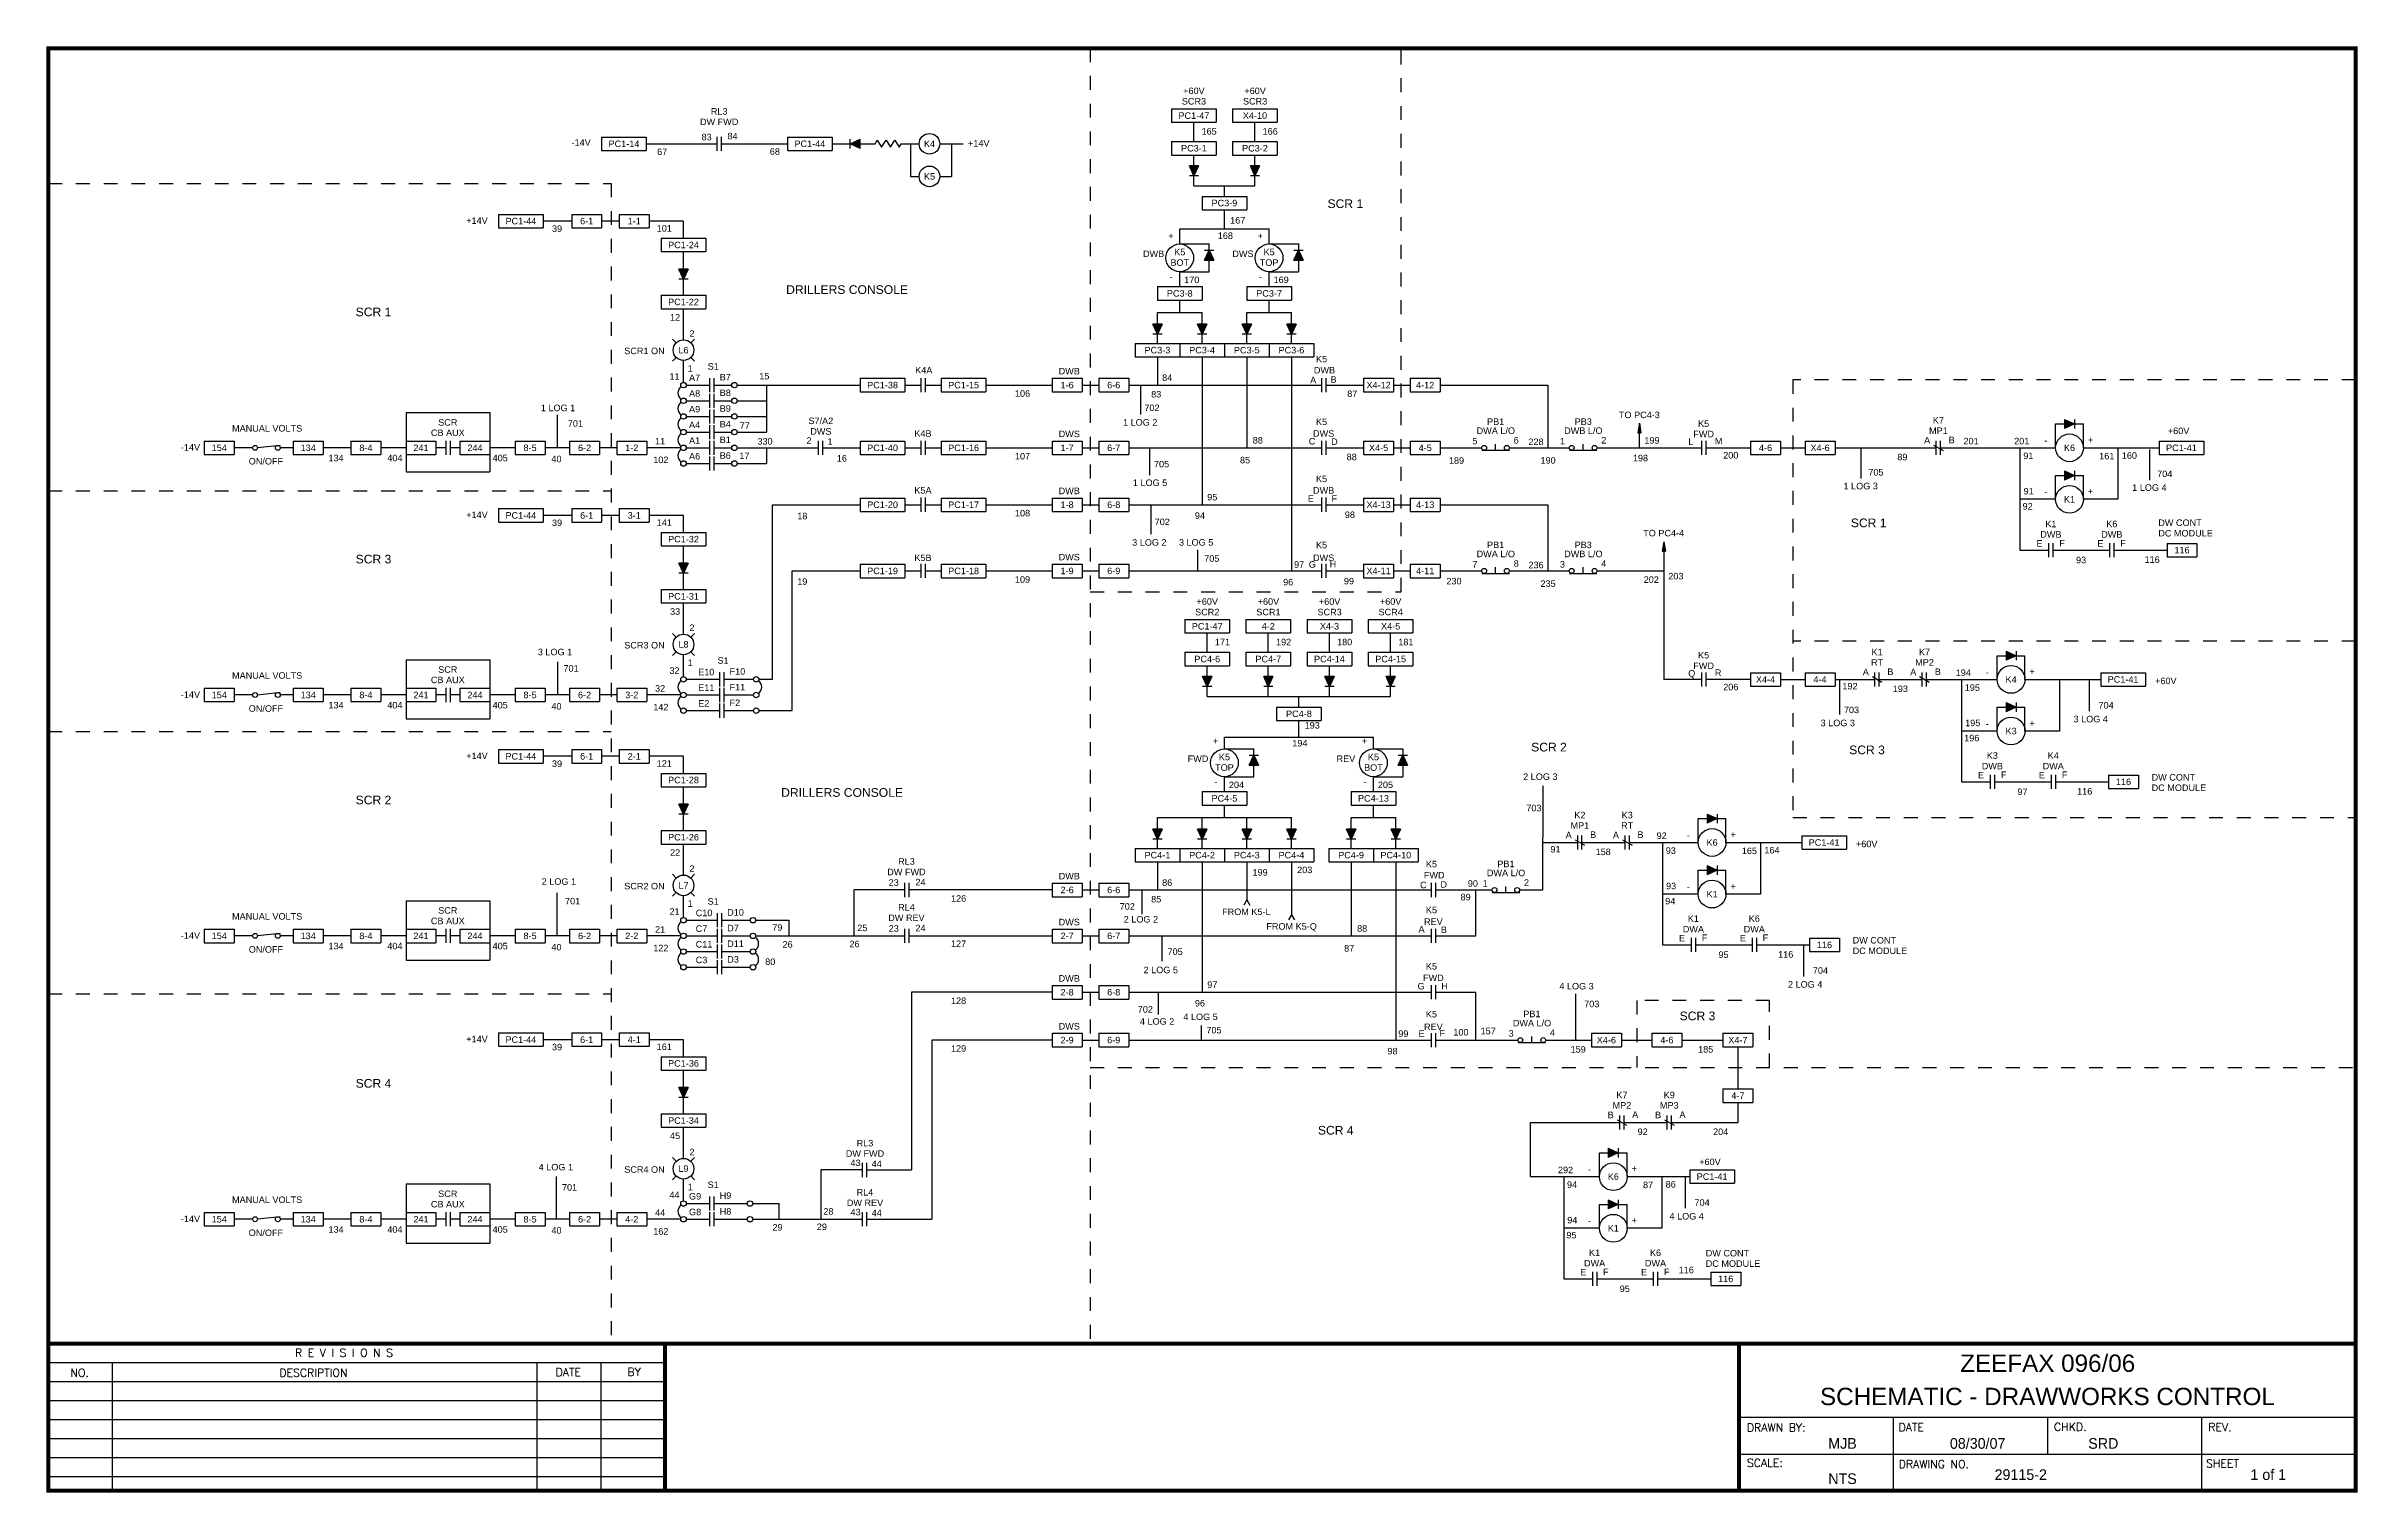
# Model space of a CAD drawing. Extents: x 2.1 to 18.8, y -2.1 to 8.4.
import ezdxf
from ezdxf.enums import TextEntityAlignment as Align

# ---------------------------------------------------------------- set-up
doc = ezdxf.new("R2010")
doc.units = 0
doc.header["$MEASUREMENT"] = 0
doc.linetypes.add('DASHED2', pattern=[0.375, 0.25, -0.125])
doc.layers.get('0').update_dxf_attribs({"linetype": 'CONTINUOUS'})
doc.layers.add('DRAWING', color=7, linetype='CONTINUOUS')
doc.styles.add('A1', font='A1.shx')
doc.styles.add('ROMAND', font='ROMAND.shx')
doc.styles.get("Standard").update_dxf_attribs({"font": 'ARIAL.TTF'})

msp = doc.modelspace()

# ---------------------------------------------------------------- texts
at = {"color": 7}
for s, height, style, p in [('R E V I S I O N S', 0.05763, 'ROMAND', (3.912, -1.09)), ('NO.', 0.0576, 'ROMAND', (2.293, -1.234)), ('DESCRIPTION', 0.05763, 'ROMAND', (3.799, -1.234)), ('DATE', 0.0576, 'ROMAND', (5.79, -1.23)), ('BY', 0.0576, 'ROMAND', (6.308, -1.228)), ('DRAWN BY:', 0.0576, 'ROMAND', (14.377, -1.629)), ('DATE', 0.0576, 'ROMAND', (15.47, -1.627)), ('CHKD.', 0.0576, 'ROMAND', (16.59, -1.624)), ('REV.', 0.0576, 'ROMAND', (17.702, -1.626)), ('SCALE:', 0.0576, 'ROMAND', (14.377, -1.884)), ('MJB', 0.0769, 'A1', (14.963, -1.753)), ('08/30/07', 0.0769, 'A1', (15.84, -1.753)), ('SRD', 0.0769, 'A1', (16.837, -1.753)), ('SHEET', 0.0576, 'ROMAND', (17.686, -1.888)), ('NTS', 0.0769, 'A1', (14.963, -2.007)), ('DRAWING NO.', 0.05763, 'ROMAND', (15.471, -1.892)), ('29115-2', 0.0769, 'A1', (16.162, -1.978)), ('1 of 1', 0.0769, 'A1', (18.006, -1.978))]:
    msp.add_text(s, height=height, dxfattribs=dict(at, style=style)).set_placement(p)
at = {"layer": 'DRAWING', "color": 7}
for s, height, p in [('+60V', 0.0469, (10.391, 8.009)), ('+60V', 0.0469, (10.832, 8.009)), ('DW FWD', 0.0469, (6.969, 7.786)), ('RL3', 0.0469, (6.969, 7.861)), ('SCR3', 0.0469, (10.391, 7.934)), ('SCR3', 0.0469, (10.832, 7.934)), ('S1', 0.0469, (6.926, 6.024)), ('K4A', 0.0469, (8.444, 5.996)), ('DWB', 0.0469, (11.332, 5.996)), ('K5', 0.0469, (11.311, 6.076)), ('SCR', 0.0469, (5.013, 5.62)), ('S7/A2', 0.0469, (7.702, 5.631)), ('K5', 0.0469, (11.311, 5.624)), ('PB1', 0.0469, (12.566, 5.625)), ('PB3', 0.0469, (13.197, 5.625)), ('TO PC4-3', 0.0469, (13.602, 5.674)), ('K7', 0.0469, (15.757, 5.635)), ('MANUAL VOLTS', 0.04688, (3.711, 5.577)), ('CB AUX', 0.0469, (5.013, 5.545)), ('DWS', 0.0469, (7.702, 5.555)), ('K4B', 0.0469, (8.438, 5.54)), ('DWS', 0.0469, (11.326, 5.54)), ('DWA L/O', 0.0469, (12.567, 5.56)), ('DWB L/O', 0.0469, (13.198, 5.56)), ('FWD', 0.0469, (14.065, 5.536)), ('K5', 0.0469, (14.065, 5.611)), ('MP1', 0.0469, (15.757, 5.56)), ('ON/OFF', 0.0469, (3.702, 5.34)), ('K5A', 0.0469, (8.438, 5.13)), ('DWB', 0.0469, (11.326, 5.13)), ('K5', 0.0469, (11.311, 5.213)), ('TO PC4-4', 0.0469, (13.777, 4.822)), ('DWB', 0.0469, (16.568, 4.813)), ('K1', 0.0469, (16.568, 4.888)), ('DWB', 0.0469, (17.007, 4.813)), ('K6', 0.0469, (17.007, 4.888)), ('K5B', 0.0469, (8.438, 4.644)), ('DWS', 0.0469, (11.326, 4.644)), ('K5', 0.0469, (11.311, 4.736)), ('DWA L/O', 0.0469, (12.567, 4.672)), ('PB1', 0.0469, (12.566, 4.737)), ('DWB L/O', 0.0469, (13.198, 4.672)), ('PB3', 0.0469, (13.197, 4.737)), ('+60V', 0.0469, (10.487, 4.329)), ('+60V', 0.0469, (10.928, 4.329)), ('+60V', 0.0469, (11.369, 4.329)), ('+60V', 0.0469, (11.809, 4.329)), ('SCR2', 0.0469, (10.487, 4.253)), ('SCR1', 0.0469, (10.928, 4.253)), ('SCR3', 0.0469, (11.369, 4.253)), ('SCR4', 0.0469, (11.809, 4.253)), ('K1', 0.0469, (15.315, 3.965)), ('K7', 0.0469, (15.657, 3.965)), ('MANUAL VOLTS', 0.04688, (3.711, 3.796)), ('SCR', 0.0469, (5.013, 3.839)), ('S1', 0.0469, (6.997, 3.904)), ('FWD', 0.0469, (14.065, 3.866)), ('K5', 0.0469, (14.065, 3.942)), ('RT', 0.0469, (15.315, 3.89)), ('MP2', 0.0469, (15.657, 3.89)), ('CB AUX', 0.0469, (5.013, 3.764)), ('ON/OFF', 0.0469, (3.702, 3.558)), ('DWB', 0.0469, (16.146, 3.143)), ('K3', 0.0469, (16.146, 3.219)), ('DWA', 0.0469, (16.585, 3.143)), ('K4', 0.0469, (16.585, 3.219)), ('K2', 0.0469, (13.173, 2.79)), ('K3', 0.0469, (13.514, 2.79)), ('MP1', 0.0469, (13.173, 2.715)), ('RT', 0.0469, (13.514, 2.715)), ('RL3', 0.0469, (8.319, 2.456)), ('DW FWD', 0.0469, (8.319, 2.38)), ('FWD', 0.0469, (12.123, 2.357)), ('K5', 0.0469, (12.103, 2.437)), ('DWA L/O', 0.0469, (12.641, 2.373)), ('PB1', 0.0469, (12.64, 2.438)), ('S1', 0.0469, (6.926, 2.168)), ('RL4', 0.0469, (8.319, 2.125)), ('MANUAL VOLTS', 0.04688, (3.711, 2.06)), ('CB AUX', 0.0469, (5.013, 2.027)), ('SCR', 0.0469, (5.013, 2.103)), ('DW REV', 0.0469, (8.319, 2.05)), ('FROM K5-L', 0.0469, (10.769, 2.093)), ('FROM K5-Q', 0.0469, (11.095, 1.988)), ('REV', 0.0469, (12.117, 2.022)), ('K5', 0.0469, (12.103, 2.106)), ('DWA', 0.0469, (13.991, 1.968)), ('K1', 0.0469, (13.991, 2.044)), ('DWA', 0.0469, (14.43, 1.968)), ('K6', 0.0469, (14.43, 2.044)), ('ON/OFF', 0.0469, (3.702, 1.822)), ('K5', 0.0469, (12.103, 1.7)), ('FWD', 0.0469, (12.117, 1.617)), ('K5', 0.0469, (12.103, 1.355)), ('DWA L/O', 0.0469, (12.828, 1.291)), ('PB1', 0.0469, (12.827, 1.357)), ('REV', 0.0469, (12.117, 1.264)), ('MP2', 0.0469, (13.476, 0.698)), ('K7', 0.0469, (13.476, 0.773)), ('MP3', 0.0469, (13.817, 0.698)), ('K9', 0.0469, (13.817, 0.773)), ('DW FWD', 0.0469, (8.02, 0.351)), ('RL3', 0.0469, (8.02, 0.426)), ('S1', 0.0469, (6.926, 0.126)), ('MANUAL VOLTS', 0.04688, (3.711, 0.018)), ('CB AUX', 0.0469, (5.013, -0.014)), ('SCR', 0.0469, (5.013, 0.061)), ('DW REV', 0.0469, (8.02, -0.004)), ('RL4', 0.0469, (8.02, 0.072)), ('ON/OFF', 0.0469, (3.702, -0.22)), ('K1', 0.0469, (13.279, -0.364)), ('K6', 0.0469, (13.718, -0.364)), ('DWA', 0.0469, (13.279, -0.439)), ('DWA', 0.0469, (13.718, -0.439))]:
    msp.add_text(s, height=height, dxfattribs=at).set_placement(p, align=Align.CENTER)
for s, p in [('PC1-47', (10.391, 7.854)), ('X4-10', (10.831, 7.854)), ('PC1-14', (6.283, 7.651)), ('PC1-44', (7.623, 7.651)), ('K4', (8.485, 7.651)), ('PC3-1', (10.391, 7.619)), ('PC3-2', (10.831, 7.619)), ('K5', (8.485, 7.416)), ('PC3-9', (10.611, 7.224)), ('PC1-44', (5.54, 7.094)), ('6-1', (6.014, 7.094)), ('1-1', (6.357, 7.094)), ('PC1-24', (6.712, 6.922)), ('K5', (10.289, 6.871)), ('K5', (10.933, 6.871)), ('BOT', (10.289, 6.795)), ('TOP', (10.933, 6.795)), ('PC1-22', (6.712, 6.511)), ('PC3-8', (10.289, 6.573)), ('PC3-7', (10.933, 6.573)), ('L6', (6.712, 6.164)), ('PC3-3', (10.128, 6.164)), ('PC3-4', (10.45, 6.164)), ('PC3-5', (10.772, 6.164)), ('PC3-6', (11.094, 6.164)), ('PC1-38', (8.147, 5.912)), ('PC1-15', (8.731, 5.912)), ('1-6', (9.477, 5.912)), ('6-6', (9.813, 5.912)), ('X4-12', (11.722, 5.912)), ('4-12', (12.058, 5.912)), ('154', (3.366, 5.46)), ('134', (4.007, 5.46)), ('8-4', (4.423, 5.46)), ('241', (4.82, 5.46)), ('244', (5.209, 5.46)), ('8-5', (5.606, 5.46)), ('6-2', (5.999, 5.46)), ('1-2', (6.339, 5.46)), ('PC1-40', (8.147, 5.46)), ('PC1-16', (8.731, 5.46)), ('1-7', (9.477, 5.46)), ('6-7', (9.813, 5.46)), ('X4-5', (11.722, 5.46)), ('4-5', (12.058, 5.46)), ('4-6', (14.511, 5.46)), ('X4-6', (14.904, 5.46)), ('K6', (16.702, 5.46)), ('PC1-41', (17.509, 5.46)), ('PC1-20', (8.147, 5.05)), ('PC1-17', (8.731, 5.05)), ('1-8', (9.477, 5.05)), ('6-8', (9.813, 5.05)), ('X4-13', (11.722, 5.05)), ('4-13', (12.058, 5.05)), ('K1', (16.702, 5.089)), ('PC1-44', (5.54, 4.973)), ('6-1', (6.014, 4.973)), ('3-1', (6.357, 4.973)), ('PC1-32', (6.712, 4.802)), ('116', (17.513, 4.723)), ('PC1-19', (8.147, 4.573)), ('PC1-18', (8.731, 4.573)), ('1-9', (9.477, 4.573)), ('6-9', (9.813, 4.573)), ('X4-11', (11.722, 4.573)), ('4-11', (12.058, 4.573)), ('PC1-31', (6.712, 4.39)), ('PC1-47', (10.487, 4.174)), ('4-2', (10.927, 4.174)), ('X4-3', (11.368, 4.174)), ('X4-5', (11.809, 4.174)), ('L8', (6.712, 4.044)), ('PC4-6', (10.487, 3.938)), ('PC4-7', (10.927, 3.938)), ('PC4-14', (11.368, 3.938)), ('PC4-15', (11.809, 3.938)), ('154', (3.366, 3.679)), ('134', (4.007, 3.679)), ('8-4', (4.423, 3.679)), ('241', (4.82, 3.679)), ('244', (5.209, 3.679)), ('8-5', (5.606, 3.679)), ('6-2', (5.999, 3.679)), ('3-2', (6.339, 3.679)), ('X4-4', (14.511, 3.791)), ('4-4', (14.904, 3.791)), ('K4', (16.281, 3.791)), ('PC1-41', (17.088, 3.791)), ('PC4-8', (11.148, 3.543)), ('K3', (16.281, 3.419)), ('PC1-44', (5.54, 3.237)), ('6-1', (6.014, 3.237)), ('2-1', (6.357, 3.237)), ('TOP', (10.611, 3.156)), ('K5', (10.611, 3.232)), ('BOT', (11.685, 3.156)), ('K5', (11.685, 3.232)), ('PC1-28', (6.712, 3.066)), ('116', (17.091, 3.053)), ('PC4-5', (10.611, 2.934)), ('PC4-13', (11.685, 2.934)), ('PC1-26', (6.712, 2.654)), ('PC4-1', (10.128, 2.525)), ('PC4-2', (10.45, 2.525)), ('PC4-3', (10.772, 2.525)), ('PC4-4', (11.094, 2.525)), ('PC4-9', (11.524, 2.525)), ('PC4-10', (11.846, 2.525)), ('K6', (14.126, 2.616)), ('PC1-41', (14.933, 2.616)), ('L7', (6.712, 2.307)), ('2-6', (9.477, 2.274)), ('6-6', (9.813, 2.274)), ('K1', (14.126, 2.244)), ('154', (3.366, 1.943)), ('134', (4.007, 1.943)), ('8-4', (4.423, 1.943)), ('241', (4.82, 1.943)), ('244', (5.209, 1.943)), ('8-5', (5.606, 1.943)), ('6-2', (5.999, 1.943)), ('2-2', (6.339, 1.943)), ('2-7', (9.477, 1.943)), ('6-7', (9.813, 1.943)), ('116', (14.936, 1.878)), ('2-8', (9.477, 1.537)), ('6-8', (9.813, 1.537)), ('PC1-44', (5.54, 1.195)), ('6-1', (6.014, 1.195)), ('4-1', (6.357, 1.195)), ('2-9', (9.477, 1.192)), ('6-9', (9.813, 1.192)), ('X4-6', (13.364, 1.192)), ('4-6', (13.8, 1.192)), ('X4-7', (14.312, 1.192)), ('PC1-36', (6.712, 1.024)), ('4-7', (14.312, 0.792)), ('PC1-34', (6.712, 0.612)), ('L9', (6.712, 0.266)), ('K6', (13.414, 0.208)), ('PC1-41', (14.126, 0.208)), ('154', (3.366, -0.099)), ('134', (4.007, -0.099)), ('8-4', (4.423, -0.099)), ('241', (4.82, -0.099)), ('244', (5.209, -0.099)), ('8-5', (5.606, -0.099)), ('6-2', (5.999, -0.099)), ('4-2', (6.339, -0.099)), ('K1', (13.414, -0.164)), ('116', (14.224, -0.529))]:
    msp.add_text(s, height=0.0469, dxfattribs=at).set_placement(p, align=Align.MIDDLE_CENTER)
for s, height, p in [('-14V', 0.0469, (5.905, 7.637)), ('83', 0.0469, (6.842, 7.676)), ('84', 0.0469, (7.029, 7.683)), ('+14V', 0.0469, (8.763, 7.631)), ('165', 0.0469, (10.446, 7.717)), ('166', 0.0469, (10.886, 7.717)), ('67', 0.0469, (6.522, 7.57)), ('68', 0.0469, (7.334, 7.572)), ('SCR 1', 0.0625, (11.354, 7.188)), ('+14V', 0.0469, (5.146, 7.074)), ('39', 0.0469, (5.764, 7.016)), ('101', 0.0469, (6.519, 7.018)), ('+', 0.0469, (10.206, 6.963)), ('168', 0.0469, (10.563, 6.965)), ('167', 0.0469, (10.652, 7.076)), ('+', 0.0469, (10.85, 6.963)), ('DWB', 0.0469, (10.024, 6.835)), ('DWS', 0.0469, (10.668, 6.835)), ('-', 0.0469, (10.216, 6.669)), ('170', 0.0469, (10.321, 6.647)), ('-', 0.0469, (10.86, 6.669)), ('169', 0.0469, (10.965, 6.647)), ('DRILLERS CONSOLE', 0.0625, (7.452, 6.569)), ('SCR 1', 0.0625, (4.349, 6.408)), ('12', 0.0469, (6.615, 6.377)), ('SCR1 ON', 0.0469, (6.285, 6.135)), ('2', 0.0469, (6.755, 6.26)), ('11', 0.0469, (6.611, 5.951)), ('1', 0.0469, (6.742, 6.008)), ('15', 0.0469, (7.258, 5.953)), ('DWB', 0.0469, (9.416, 5.989)), ('A7', 0.0469, (6.752, 5.941)), ('A8', 0.0469, (6.752, 5.828)), ('B7', 0.0469, (6.973, 5.946)), ('B8', 0.0469, (6.973, 5.833)), ('106', 0.0469, (9.101, 5.828)), ('83', 0.0469, (10.083, 5.823)), ('84', 0.0469, (10.162, 5.942)), ('A', 0.0469, (11.229, 5.925)), ('B', 0.0469, (11.376, 5.929)), ('87', 0.0469, (11.496, 5.826)), ('1 LOG 1', 0.0469, (5.684, 5.724)), ('A9', 0.0469, (6.752, 5.715)), ('B9', 0.0469, (6.973, 5.72)), ('1 LOG 2', 0.0469, (9.88, 5.62)), ('702', 0.0469, (10.034, 5.725)), ('701', 0.0469, (5.878, 5.612)), ('11', 0.0469, (6.507, 5.484)), ('A4', 0.0469, (6.752, 5.602)), ('A1', 0.0469, (6.752, 5.489)), ('B4', 0.0469, (6.973, 5.607)), ('B1', 0.0469, (6.973, 5.494)), ('77', 0.0469, (7.117, 5.597)), ('330', 0.0469, (7.245, 5.483)), ('2', 0.0469, (7.598, 5.488)), ('1', 0.0469, (7.75, 5.482)), ('DWS', 0.0469, (9.416, 5.537)), ('88', 0.0469, (10.815, 5.491)), ('C', 0.0469, (11.219, 5.484)), ('D', 0.0469, (11.38, 5.481)), ('5', 0.0469, (12.398, 5.485)), ('6', 0.0469, (12.696, 5.491)), ('228', 0.0469, (12.802, 5.48)), ('1', 0.0469, (13.029, 5.485)), ('2', 0.0469, (13.327, 5.491)), ('199', 0.0469, (13.638, 5.49)), ('L', 0.0469, (13.954, 5.481)), ('M', 0.0469, (14.146, 5.485)), ('A', 0.0469, (15.654, 5.491)), ('B', 0.0469, (15.831, 5.493)), ('201', 0.0469, (15.938, 5.485)), ('201', 0.0469, (16.303, 5.485)), ('-', 0.0469, (16.52, 5.49)), ('+', 0.0469, (16.835, 5.494)), ('+60V', 0.0469, (17.411, 5.559)), ('-14V', 0.0469, (3.089, 5.44)), ('134', 0.0469, (4.153, 5.363)), ('404', 0.0469, (4.577, 5.363)), ('405', 0.0469, (5.336, 5.363)), ('40', 0.0469, (5.76, 5.356)), ('102', 0.0469, (6.494, 5.35)), ('A6', 0.0469, (6.752, 5.376)), ('B6', 0.0469, (6.973, 5.381)), ('17', 0.0469, (7.115, 5.379)), ('16', 0.0469, (7.817, 5.361)), ('107', 0.0469, (9.101, 5.376)), ('705', 0.0469, (10.103, 5.319)), ('85', 0.0469, (10.723, 5.348)), ('88', 0.0469, (11.492, 5.371)), ('189', 0.0469, (12.229, 5.345)), ('190', 0.0469, (12.889, 5.346)), ('198', 0.0469, (13.555, 5.363)), ('200', 0.0469, (14.206, 5.383)), ('89', 0.0469, (15.461, 5.37)), ('91', 0.0469, (16.369, 5.379)), ('161', 0.0469, (16.916, 5.377)), ('160', 0.0469, (17.079, 5.381)), ('DWB', 0.0469, (9.416, 5.126)), ('1 LOG 5', 0.0469, (9.951, 5.185)), ('1 LOG 3', 0.0469, (15.073, 5.161)), ('705', 0.0469, (15.252, 5.26)), ('91', 0.0469, (16.371, 5.124)), ('1 LOG 4', 0.0469, (17.154, 5.15)), ('704', 0.0469, (17.334, 5.249)), ('+14V', 0.0469, (5.146, 4.954)), ('108', 0.0469, (9.101, 4.966)), ('95', 0.0469, (10.487, 5.081)), ('E', 0.0469, (11.212, 5.071)), ('F', 0.0469, (11.383, 5.071)), ('98', 0.0469, (11.479, 4.954)), ('92', 0.0469, (16.364, 5.015)), ('-', 0.0469, (16.52, 5.118)), ('+', 0.0469, (16.835, 5.123)), ('39', 0.0469, (5.764, 4.896)), ('141', 0.0469, (6.519, 4.898)), ('18', 0.0469, (7.532, 4.945)), ('702', 0.0469, (10.108, 4.903)), ('94', 0.0469, (10.398, 4.948)), ('SCR 1', 0.0625, (15.126, 4.888)), ('DW CONT', 0.0469, (17.342, 4.897)), ('DC MODULE', 0.0469, (17.342, 4.821)), ('SCR 3', 0.0625, (4.349, 4.627)), ('DWS', 0.0469, (9.416, 4.649)), ('3 LOG 2', 0.0469, (9.946, 4.755)), ('3 LOG 5', 0.0469, (10.283, 4.755)), ('705', 0.0469, (10.465, 4.639)), ('E', 0.0469, (16.464, 4.748)), ('F', 0.0469, (16.629, 4.75)), ('93', 0.0469, (16.749, 4.628)), ('E', 0.0469, (16.903, 4.748)), ('F', 0.0469, (17.068, 4.75)), ('116', 0.0469, (17.243, 4.631)), ('19', 0.0469, (7.532, 4.473)), ('109', 0.0469, (9.101, 4.488)), ('96', 0.0469, (11.034, 4.469)), ('97', 0.0469, (11.113, 4.596)), ('G', 0.0469, (11.219, 4.596)), ('H', 0.0469, (11.369, 4.599)), ('99', 0.0469, (11.472, 4.476)), ('230', 0.0469, (12.211, 4.476)), ('7', 0.0469, (12.398, 4.597)), ('8', 0.0469, (12.696, 4.603)), ('236', 0.0469, (12.802, 4.592)), ('235', 0.0469, (12.889, 4.458)), ('3', 0.0469, (13.029, 4.597)), ('4', 0.0469, (13.327, 4.603)), ('202', 0.0469, (13.633, 4.487)), ('203', 0.0469, (13.81, 4.512)), ('33', 0.0469, (6.615, 4.257)), ('2', 0.0469, (6.755, 4.14)), ('3 LOG 1', 0.0469, (5.662, 3.965)), ('SCR3 ON', 0.0469, (6.285, 4.014)), ('171', 0.0469, (10.542, 4.037)), ('192', 0.0469, (10.983, 4.037)), ('180', 0.0469, (11.423, 4.037)), ('181', 0.0469, (11.864, 4.037)), ('701', 0.0469, (5.847, 3.847)), ('32', 0.0469, (6.611, 3.831)), ('1', 0.0469, (6.742, 3.888)), ('E10', 0.0469, (6.818, 3.821)), ('F10', 0.0469, (7.044, 3.825)), ('Q', 0.0469, (13.954, 3.811)), ('R', 0.0469, (14.146, 3.816)), ('A', 0.0469, (15.212, 3.821)), ('B', 0.0469, (15.389, 3.823)), ('A', 0.0469, (15.554, 3.821)), ('B', 0.0469, (15.731, 3.823)), ('194', 0.0469, (15.882, 3.816)), ('-', 0.0469, (16.099, 3.82)), ('+', 0.0469, (16.413, 3.825)), ('-14V', 0.0469, (3.089, 3.658)), ('32', 0.0469, (6.507, 3.703)), ('E11', 0.0469, (6.818, 3.708)), ('F11', 0.0469, (7.044, 3.712)), ('206', 0.0469, (14.206, 3.713)), ('192', 0.0469, (15.065, 3.719)), ('193', 0.0469, (15.428, 3.7)), ('195', 0.0469, (15.947, 3.709)), ('+60V', 0.0469, (17.319, 3.757)), ('134', 0.0469, (4.153, 3.582)), ('404', 0.0469, (4.577, 3.582)), ('405', 0.0469, (5.336, 3.582)), ('40', 0.0469, (5.76, 3.574)), ('142', 0.0469, (6.494, 3.568)), ('E2', 0.0469, (6.818, 3.595)), ('F2', 0.0469, (7.044, 3.599)), ('3 LOG 3', 0.0469, (14.908, 3.454)), ('703', 0.0469, (15.076, 3.548)), ('195', 0.0469, (15.95, 3.454)), ('3 LOG 4', 0.0469, (16.731, 3.482)), ('704', 0.0469, (16.911, 3.581)), ('+', 0.0469, (10.528, 3.324)), ('194', 0.0469, (11.1, 3.308)), ('193', 0.0469, (11.189, 3.437)), ('+', 0.0469, (11.601, 3.324)), ('SCR 2', 0.0625, (12.822, 3.272)), ('196', 0.0469, (15.943, 3.345)), ('-', 0.0469, (16.099, 3.448)), ('+', 0.0469, (16.413, 3.453)), ('+14V', 0.0469, (5.146, 3.217)), ('39', 0.0469, (5.764, 3.16)), ('121', 0.0469, (6.519, 3.162)), ('FWD', 0.0469, (10.346, 3.196)), ('REV', 0.0469, (11.419, 3.196)), ('SCR 3', 0.0625, (15.114, 3.252)), ('DRILLERS CONSOLE', 0.0625, (7.416, 2.945)), ('-', 0.0469, (10.538, 3.031)), ('204', 0.0469, (10.643, 3.008)), ('-', 0.0469, (11.612, 3.031)), ('205', 0.0469, (11.717, 3.008)), ('2 LOG 3', 0.0469, (12.764, 3.067)), ('E', 0.0469, (16.042, 3.078)), ('F', 0.0469, (16.208, 3.081)), ('97', 0.0469, (16.327, 2.958)), ('E', 0.0469, (16.481, 3.078)), ('F', 0.0469, (16.647, 3.081)), ('116', 0.0469, (16.757, 2.961)), ('DW CONT', 0.0469, (17.294, 3.062)), ('DC MODULE', 0.0469, (17.294, 2.987)), ('SCR 2', 0.0625, (4.349, 2.891)), ('703', 0.0469, (12.787, 2.841)), ('A', 0.0469, (13.07, 2.646)), ('B', 0.0469, (13.247, 2.649)), ('A', 0.0469, (13.411, 2.646)), ('B', 0.0469, (13.588, 2.649)), ('92', 0.0469, (13.726, 2.641)), ('-', 0.0469, (13.944, 2.645)), ('+', 0.0469, (14.258, 2.65)), ('22', 0.0469, (6.615, 2.52)), ('91', 0.0469, (12.961, 2.544)), ('158', 0.0469, (13.286, 2.525)), ('93', 0.0469, (13.792, 2.534)), ('165', 0.0469, (14.34, 2.532)), ('164', 0.0469, (14.503, 2.537)), ('+60V', 0.0469, (15.163, 2.582)), ('2 LOG 1', 0.0469, (5.69, 2.311)), ('2', 0.0469, (6.755, 2.404)), ('23', 0.0469, (8.191, 2.304)), ('24', 0.0469, (8.384, 2.307)), ('DWB', 0.0469, (9.416, 2.35)), ('86', 0.0469, (10.162, 2.303)), ('199', 0.0469, (10.813, 2.377)), ('203', 0.0469, (11.135, 2.395)), ('C', 0.0469, (12.021, 2.286)), ('D', 0.0469, (12.168, 2.29)), ('90', 0.0469, (12.365, 2.297)), ('1', 0.0469, (12.472, 2.298)), ('2', 0.0469, (12.77, 2.304)), ('701', 0.0469, (5.858, 2.17)), ('SCR2 ON', 0.0469, (6.285, 2.278)), ('1', 0.0469, (6.742, 2.152)), ('126', 0.0469, (8.64, 2.189)), ('702', 0.0469, (9.856, 2.132)), ('85', 0.0469, (10.083, 2.184)), ('89', 0.0469, (12.313, 2.199)), ('94', 0.0469, (13.788, 2.17)), ('93', 0.0469, (13.794, 2.279)), ('-', 0.0469, (13.944, 2.273)), ('+', 0.0469, (14.258, 2.278)), ('21', 0.0469, (6.507, 1.966)), ('21', 0.0469, (6.611, 2.095)), ('C10', 0.0469, (6.8, 2.085)), ('C7', 0.0469, (6.8, 1.972)), ('D10', 0.0469, (7.027, 2.089)), ('D7', 0.0469, (7.027, 1.976)), ('79', 0.0469, (7.352, 1.98)), ('25', 0.0469, (7.965, 1.977)), ('23', 0.0469, (8.191, 1.973)), ('24', 0.0469, (8.384, 1.976)), ('DWS', 0.0469, (9.416, 2.019)), ('2 LOG 2', 0.0469, (9.885, 2.039)), ('88', 0.0469, (11.567, 1.973)), ('A', 0.0469, (12.01, 1.967)), ('B', 0.0469, (12.171, 1.963)), ('-14V', 0.0469, (3.089, 1.922)), ('134', 0.0469, (4.153, 1.846)), ('404', 0.0469, (4.577, 1.846)), ('405', 0.0469, (5.336, 1.846)), ('40', 0.0469, (5.76, 1.838)), ('122', 0.0469, (6.494, 1.832)), ('C11', 0.0469, (6.8, 1.859)), ('D11', 0.0469, (7.027, 1.863)), ('26', 0.0469, (7.426, 1.858)), ('26', 0.0469, (7.908, 1.861)), ('127', 0.0469, (8.64, 1.863)), ('705', 0.0469, (10.201, 1.806)), ('87', 0.0469, (11.474, 1.83)), ('E', 0.0469, (13.887, 1.903)), ('F', 0.0469, (14.052, 1.906)), ('E', 0.0469, (14.326, 1.903)), ('F', 0.0469, (14.491, 1.906)), ('116', 0.0469, (14.602, 1.786)), ('DW CONT', 0.0469, (15.139, 1.888)), ('DC MODULE', 0.0469, (15.139, 1.812)), ('C3', 0.0469, (6.8, 1.746)), ('D3', 0.0469, (7.027, 1.75)), ('80', 0.0469, (7.301, 1.733)), ('2 LOG 5', 0.0469, (10.028, 1.674)), ('95', 0.0469, (14.172, 1.784)), ('704', 0.0469, (14.852, 1.67)), ('128', 0.0469, (8.64, 1.452)), ('DWB', 0.0469, (9.416, 1.613)), ('97', 0.0469, (10.487, 1.568)), ('G', 0.0469, (12.003, 1.557)), ('H', 0.0469, (12.174, 1.557)), ('4 LOG 3', 0.0469, (13.025, 1.557)), ('2 LOG 4', 0.0469, (14.673, 1.57)), ('702', 0.0469, (9.986, 1.39)), ('4 LOG 2', 0.0469, (10.002, 1.303)), ('4 LOG 5', 0.0469, (10.315, 1.336)), ('96', 0.0469, (10.398, 1.434)), ('703', 0.0469, (13.204, 1.429)), ('SCR 3', 0.0625, (13.892, 1.335)), ('+14V', 0.0469, (5.146, 1.176)), ('161', 0.0469, (6.519, 1.12)), ('DWS', 0.0469, (9.416, 1.268)), ('705', 0.0469, (10.481, 1.24)), ('99', 0.0469, (11.864, 1.215)), ('E', 0.0469, (12.01, 1.215)), ('F', 0.0469, (12.161, 1.219)), ('100', 0.0469, (12.261, 1.225)), ('157', 0.0469, (12.457, 1.234)), ('3', 0.0469, (12.659, 1.217)), ('4', 0.0469, (12.957, 1.223)), ('39', 0.0469, (5.764, 1.118)), ('129', 0.0469, (8.64, 1.108)), ('98', 0.0469, (11.786, 1.089)), ('159', 0.0469, (13.106, 1.102)), ('185', 0.0469, (14.025, 1.102)), ('SCR 4', 0.0625, (4.349, 0.849)), ('B', 0.0469, (13.373, 0.629)), ('A', 0.0469, (13.55, 0.631)), ('B', 0.0469, (13.715, 0.629)), ('A', 0.0469, (13.891, 0.631)), ('45', 0.0469, (6.615, 0.479)), ('SCR 4', 0.0625, (11.285, 0.511)), ('92', 0.0469, (13.589, 0.508)), ('204', 0.0469, (14.133, 0.508)), ('2', 0.0469, (6.755, 0.362)), ('+60V', 0.0469, (14.033, 0.291)), ('4 LOG 1', 0.0469, (5.668, 0.253)), ('SCR4 ON', 0.0469, (6.285, 0.236)), ('43', 0.0469, (7.916, 0.284)), ('44', 0.0469, (8.068, 0.277)), ('292', 0.0469, (13.015, 0.233)), ('94', 0.0469, (13.08, 0.127)), ('-', 0.0469, (13.232, 0.238)), ('+', 0.0469, (13.546, 0.242)), ('87', 0.0469, (13.628, 0.125)), ('86', 0.0469, (13.791, 0.129)), ('701', 0.0469, (5.836, 0.107)), ('44', 0.0469, (6.611, 0.053)), ('1', 0.0469, (6.742, 0.11)), ('G9', 0.0469, (6.752, 0.043)), ('H9', 0.0469, (6.973, 0.048)), ('704', 0.0469, (13.999, -0.002)), ('-14V', 0.0469, (3.089, -0.12)), ('134', 0.0469, (4.153, -0.196)), ('404', 0.0469, (4.577, -0.196)), ('405', 0.0469, (5.336, -0.196)), ('40', 0.0469, (5.76, -0.203)), ('162', 0.0469, (6.494, -0.21)), ('44', 0.0469, (6.507, -0.075)), ('G8', 0.0469, (6.752, -0.07)), ('H8', 0.0469, (6.973, -0.066)), ('29', 0.0469, (7.353, -0.181)), ('29', 0.0469, (7.673, -0.177)), ('28', 0.0469, (7.72, -0.066)), ('43', 0.0469, (7.916, -0.071)), ('44', 0.0469, (8.068, -0.077)), ('94', 0.0469, (13.082, -0.129)), ('-', 0.0469, (13.232, -0.134)), ('+', 0.0469, (13.546, -0.13)), ('4 LOG 4', 0.0469, (13.819, -0.101)), ('95', 0.0469, (13.076, -0.237)), ('DW CONT', 0.0469, (14.08, -0.367)), ('E', 0.0469, (13.175, -0.504)), ('F', 0.0469, (13.34, -0.502)), ('E', 0.0469, (13.614, -0.504)), ('F', 0.0469, (13.779, -0.502)), ('116', 0.0469, (13.885, -0.488)), ('DC MODULE', 0.0469, (14.08, -0.442)), ('95', 0.0469, (13.46, -0.624))]:
    msp.add_text(s, height=height, dxfattribs=at).set_placement(p)
at = {"layer": 'DRAWING', "color": 7, "linetype": 'ByBlock'}
msp.add_text('ZEEFAX 096/06', height=0.125, dxfattribs=at).set_placement((16.545, -1.199), align=Align.CENTER)
msp.add_text('SCHEMATIC - DRAWWORKS CONTROL', height=0.125, dxfattribs=at).set_placement((16.543, -1.376), align=Align.MIDDLE_CENTER)

# ---------------------------------------------------------------- blocks, each defined once
blk = doc.blocks.new('npcap')
for p, q in [((0, 0.051), (0, -0.051)), ((0.031, 0.051), (0.031, -0.051))]:
    blk.add_line(p, q)
blk = doc.blocks.new('connection')
blk.add_circle((0.074, 0), 0.0744)
blk = doc.blocks.new('diode')
blk.add_hatch(color=256).paths.add_polyline_path([(0.072, 0), (0, 0.033), (0, -0.033)])
for p, q in [((0, 0.033), (0.072, 0)), ((0, 0.033), (0, -0.033)), ((0.072, 0), (0, -0.033)), ((0.072, 0.033), (0.072, -0.033))]:
    blk.add_line(p, q)
blk = doc.blocks.new('resistor')
for p, q in [((0, 0), (0.016, 0.025)), ((0.016, 0.025), (0.047, -0.025)), ((0.047, -0.025), (0.08, 0.025)), ((0.08, 0.025), (0.111, -0.025)), ((0.111, -0.025), (0.142, 0.025)), ((0.142, 0.025), (0.174, -0.025)), ((0.174, -0.025), (0.189, 0))]:
    blk.add_line(p, q)
blk = doc.blocks.new('pot_arrow')
blk.add_hatch(color=256).paths.add_polyline_path([(-0.068, 0.011), (-0.068, -0.011), (0, 0)])
for p, q in [((-0.068, 0.011), (-0.068, -0.011)), ((0, 0), (-0.068, 0.011)), ((0, 0), (-0.068, -0.011))]:
    blk.add_line(p, q)
blk = doc.blocks.new('N_C_contact')
for p, q in [((0.051, 0.031), (-0.051, 0.031)), ((0.051, 0), (-0.051, 0)), ((-0.02, -0.019), (0.02, 0.05))]:
    blk.add_line(p, q)

# ---------------------------------------------------------------- linework, layer by layer
at = {"color": 7}
for p, q in [((2.133, -0.995), (2.133, -2.056)), ((2.133, -1.132), (6.578, -1.132)), ((2.594, -1.132), (2.594, -2.056)), ((5.656, -1.132), (5.656, -2.056)), ((6.117, -1.132), (6.117, -2.056)), ((2.133, -1.269), (6.578, -1.269)), ((2.133, -1.406), (6.578, -1.406)), ((2.133, -1.543), (6.578, -1.543)), ((14.32, -1.525), (18.765, -1.525)), ((15.431, -1.525), (15.431, -2.056)), ((16.543, -1.525), (16.543, -1.791)), ((17.654, -1.525), (17.654, -2.056)), ((2.133, -1.68), (6.578, -1.68)), ((2.133, -1.817), (6.578, -1.817)), ((14.32, -1.791), (18.765, -1.791)), ((2.133, -1.954), (6.578, -1.954))]:
    msp.add_line(p, q, dxfattribs=at)
at = {"color": 7, "const_width": 0.0288}
msp.add_lwpolyline([(18.765, -2.056), (18.765, 8.34), (2.133, 8.34), (2.133, -2.056)], close=True, dxfattribs=at)
for points in [[(2.133, -0.995), (18.765, -0.995)], [(6.578, -0.995), (6.578, -2.056)], [(14.32, -2.056), (14.32, -0.995)]]:
    msp.add_lwpolyline(points, dxfattribs=at)
at = {"layer": 'DRAWING', "color": 7, "linetype": 'DASHED2', "ltscale": 0.25}
for p, q in [((9.643, 8.34), (9.643, -0.995)), ((11.886, 4.423), (11.886, 8.34)), ((2.133, 7.366), (6.191, 7.366)), ((6.191, 7.366), (6.191, -0.995)), ((14.708, 5.949), (14.708, 2.797)), ((18.765, 5.949), (14.708, 5.949)), ((2.133, 5.15), (6.191, 5.15)), ((9.643, 4.423), (11.886, 4.423)), ((18.765, 4.067), (14.708, 4.067)), ((2.133, 3.415), (6.191, 3.415)), ((14.708, 2.797), (18.765, 2.797)), ((2.133, 1.526), (6.191, 1.526)), ((14.54, 1.477), (13.583, 1.477)), ((13.583, 1.477), (13.583, 0.995)), ((14.54, 0.995), (14.54, 1.477)), ((9.643, 0.995), (18.746, 0.995))]:
    msp.add_line(p, q, dxfattribs=at)
at = {"layer": 'DRAWING', "color": 7}
for p, q in [((10.23, 7.902), (10.23, 7.806)), ((10.23, 7.902), (10.552, 7.902)), ((10.552, 7.902), (10.552, 7.806)), ((10.67, 7.902), (10.67, 7.806)), ((10.67, 7.902), (10.992, 7.902)), ((10.992, 7.902), (10.992, 7.806)), ((6.122, 7.699), (6.444, 7.699)), ((6.122, 7.699), (6.122, 7.602)), ((6.444, 7.699), (6.444, 7.602)), ((7.462, 7.699), (7.784, 7.699)), ((7.462, 7.699), (7.462, 7.602)), ((7.784, 7.699), (7.784, 7.602)), ((10.23, 7.806), (10.552, 7.806)), ((10.23, 7.667), (10.23, 7.57)), ((10.23, 7.667), (10.552, 7.667)), ((10.391, 7.667), (10.391, 7.806)), ((10.552, 7.667), (10.552, 7.57)), ((10.67, 7.806), (10.992, 7.806)), ((10.67, 7.667), (10.992, 7.667)), ((10.67, 7.667), (10.67, 7.57)), ((10.831, 7.667), (10.831, 7.806)), ((10.992, 7.667), (10.992, 7.57)), ((6.122, 7.602), (6.444, 7.602)), ((6.444, 7.651), (6.953, 7.651)), ((6.984, 7.651), (7.462, 7.651)), ((7.462, 7.602), (7.784, 7.602)), ((7.784, 7.651), (8.093, 7.651)), ((8.282, 7.651), (8.411, 7.651)), ((8.347, 7.651), (8.347, 7.416)), ((8.56, 7.651), (8.727, 7.651)), ((8.643, 7.651), (8.643, 7.416)), ((10.23, 7.57), (10.552, 7.57)), ((10.391, 7.347), (10.391, 7.57)), ((10.67, 7.57), (10.992, 7.57)), ((10.831, 7.347), (10.831, 7.57)), ((8.347, 7.416), (8.411, 7.416)), ((8.56, 7.416), (8.643, 7.416)), ((10.391, 7.347), (10.831, 7.347)), ((10.611, 7.272), (10.611, 7.347)), ((10.45, 7.272), (10.772, 7.272)), ((10.45, 7.272), (10.45, 7.175)), ((10.45, 7.175), (10.772, 7.175)), ((10.611, 7.037), (10.611, 7.175)), ((10.772, 7.272), (10.772, 7.175)), ((5.379, 7.142), (5.379, 7.045)), ((5.379, 7.142), (5.701, 7.142)), ((5.379, 7.045), (5.701, 7.045)), ((5.701, 7.142), (5.701, 7.045)), ((5.906, 7.094), (5.701, 7.094)), ((5.906, 7.142), (5.906, 7.045)), ((5.906, 7.142), (6.122, 7.142)), ((5.906, 7.045), (6.122, 7.045)), ((6.122, 7.142), (6.122, 7.045)), ((6.249, 7.094), (6.122, 7.094)), ((6.249, 7.142), (6.465, 7.142)), ((6.249, 7.142), (6.249, 7.045)), ((6.249, 7.045), (6.465, 7.045)), ((6.465, 7.142), (6.465, 7.045)), ((6.712, 7.094), (6.465, 7.094)), ((6.712, 6.971), (6.712, 7.094)), ((10.289, 7.037), (10.933, 7.037)), ((10.289, 6.929), (10.289, 7.037)), ((10.933, 6.929), (10.933, 7.037)), ((6.551, 6.971), (6.551, 6.874)), ((6.551, 6.971), (6.873, 6.971)), ((6.551, 6.874), (6.873, 6.874)), ((6.712, 6.559), (6.712, 6.874)), ((6.873, 6.971), (6.873, 6.874)), ((10.289, 6.929), (10.501, 6.929)), ((10.501, 6.729), (10.501, 6.929)), ((10.933, 6.929), (11.145, 6.929)), ((11.145, 6.929), (11.145, 6.729)), ((10.289, 6.622), (10.289, 6.729)), ((10.289, 6.729), (10.501, 6.729)), ((10.933, 6.622), (10.933, 6.729)), ((10.933, 6.729), (11.145, 6.729)), ((6.551, 6.559), (6.873, 6.559)), ((6.551, 6.559), (6.551, 6.462)), ((6.873, 6.559), (6.873, 6.462)), ((10.128, 6.622), (10.45, 6.622)), ((10.128, 6.622), (10.128, 6.525)), ((10.128, 6.525), (10.45, 6.525)), ((10.289, 6.436), (10.289, 6.525)), ((10.45, 6.622), (10.45, 6.525)), ((10.772, 6.622), (11.094, 6.622)), ((10.772, 6.622), (10.772, 6.525)), ((10.772, 6.525), (11.094, 6.525)), ((10.933, 6.436), (10.933, 6.525)), ((11.094, 6.622), (11.094, 6.525)), ((6.551, 6.462), (6.873, 6.462)), ((6.712, 6.239), (6.712, 6.462)), ((10.128, 6.212), (10.128, 6.436)), ((10.128, 6.436), (10.45, 6.436)), ((10.45, 6.212), (10.45, 6.436)), ((10.772, 6.436), (11.094, 6.436)), ((10.772, 6.212), (10.772, 6.436)), ((11.094, 6.212), (11.094, 6.436)), ((6.659, 6.217), (6.632, 6.244)), ((6.764, 6.217), (6.791, 6.244)), ((9.967, 6.212), (10.289, 6.212)), ((9.967, 6.212), (9.967, 6.116)), ((10.289, 6.212), (10.289, 6.116)), ((10.289, 6.212), (10.611, 6.212)), ((10.611, 6.212), (10.611, 6.116)), ((10.611, 6.212), (10.933, 6.212)), ((10.933, 6.212), (10.933, 6.116)), ((10.933, 6.212), (11.255, 6.212)), ((11.255, 6.212), (11.255, 6.116)), ((6.659, 6.112), (6.632, 6.085)), ((6.712, 5.932), (6.712, 6.09)), ((6.764, 6.112), (6.791, 6.085)), ((9.967, 6.116), (10.289, 6.116)), ((10.128, 6.116), (10.128, 5.912)), ((10.289, 6.116), (10.611, 6.116)), ((10.45, 6.116), (10.45, 5.05)), ((10.611, 6.116), (10.933, 6.116)), ((10.772, 6.116), (10.772, 5.46)), ((10.933, 6.116), (11.255, 6.116)), ((11.094, 6.116), (11.094, 4.573)), ((6.731, 5.912), (6.9, 5.912)), ((6.931, 5.912), (7.059, 5.912)), ((7.098, 5.912), (7.986, 5.912)), ((7.311, 5.912), (7.311, 5.573)), ((7.986, 5.961), (8.308, 5.961)), ((7.986, 5.961), (7.986, 5.864)), ((7.986, 5.864), (8.308, 5.864)), ((8.308, 5.961), (8.308, 5.864)), ((8.308, 5.912), (8.423, 5.912)), ((8.455, 5.912), (8.57, 5.912)), ((8.57, 5.961), (8.892, 5.961)), ((8.57, 5.961), (8.57, 5.864)), ((8.57, 5.864), (8.892, 5.864)), ((8.892, 5.961), (8.892, 5.864)), ((8.892, 5.912), (9.369, 5.912)), ((9.369, 5.961), (9.585, 5.961)), ((9.369, 5.961), (9.369, 5.864)), ((9.369, 5.864), (9.585, 5.864)), ((9.585, 5.961), (9.585, 5.864)), ((9.585, 5.912), (9.705, 5.912)), ((9.705, 5.961), (9.921, 5.961)), ((9.705, 5.961), (9.705, 5.864)), ((9.705, 5.864), (9.921, 5.864)), ((9.921, 5.961), (9.921, 5.864)), ((9.921, 5.912), (11.311, 5.912)), ((10.005, 5.912), (10.005, 5.7)), ((11.342, 5.912), (11.614, 5.912)), ((11.614, 5.961), (11.83, 5.961)), ((11.614, 5.961), (11.614, 5.864)), ((11.614, 5.864), (11.83, 5.864)), ((11.83, 5.961), (11.83, 5.864)), ((11.83, 5.912), (11.95, 5.912)), ((11.83, 5.912), (11.95, 5.912)), ((11.95, 5.961), (11.95, 5.864)), ((11.95, 5.961), (12.166, 5.961)), ((11.95, 5.864), (12.166, 5.864)), ((12.166, 5.961), (12.166, 5.864)), ((12.166, 5.912), (12.943, 5.912)), ((12.943, 5.912), (12.943, 5.46)), ((4.712, 5.714), (4.712, 5.287)), ((4.712, 5.714), (5.317, 5.714)), ((5.317, 5.714), (5.317, 5.287)), ((5.804, 5.459), (5.804, 5.698)), ((6.731, 5.799), (6.9, 5.799)), ((6.731, 5.686), (6.9, 5.686)), ((6.931, 5.799), (7.059, 5.799)), ((6.931, 5.686), (7.059, 5.686)), ((7.098, 5.799), (7.311, 5.799)), ((7.098, 5.686), (7.311, 5.686)), ((3.258, 5.509), (3.258, 5.412)), ((3.258, 5.509), (3.474, 5.509)), ((3.474, 5.509), (3.474, 5.412)), ((3.899, 5.509), (4.115, 5.509)), ((3.899, 5.509), (3.899, 5.412)), ((4.115, 5.509), (4.115, 5.412)), ((4.315, 5.509), (4.531, 5.509)), ((4.315, 5.509), (4.315, 5.412)), ((4.531, 5.509), (4.531, 5.412)), ((4.712, 5.509), (4.928, 5.509)), ((4.928, 5.509), (4.928, 5.412)), ((5.101, 5.509), (5.317, 5.509)), ((5.101, 5.509), (5.101, 5.412)), ((5.498, 5.509), (5.714, 5.509)), ((5.498, 5.509), (5.498, 5.412)), ((5.714, 5.509), (5.714, 5.412)), ((5.891, 5.509), (6.107, 5.509)), ((5.891, 5.509), (5.891, 5.412)), ((6.107, 5.509), (6.107, 5.412)), ((6.231, 5.509), (6.447, 5.509)), ((6.231, 5.509), (6.231, 5.412)), ((6.447, 5.509), (6.447, 5.412)), ((6.731, 5.573), (6.9, 5.573)), ((6.931, 5.573), (7.059, 5.573)), ((7.098, 5.573), (7.311, 5.573)), ((7.986, 5.509), (8.308, 5.509)), ((7.986, 5.509), (7.986, 5.412)), ((8.308, 5.509), (8.308, 5.412)), ((8.57, 5.509), (8.892, 5.509)), ((8.57, 5.509), (8.57, 5.412)), ((8.892, 5.509), (8.892, 5.412)), ((9.369, 5.509), (9.585, 5.509)), ((9.369, 5.509), (9.369, 5.412)), ((9.585, 5.509), (9.585, 5.412)), ((9.705, 5.509), (9.705, 5.412)), ((9.705, 5.509), (9.921, 5.509)), ((9.921, 5.509), (9.921, 5.412)), ((11.614, 5.509), (11.83, 5.509)), ((11.614, 5.509), (11.614, 5.412)), ((11.83, 5.509), (11.83, 5.412)), ((11.95, 5.509), (11.95, 5.412)), ((11.95, 5.509), (12.166, 5.509)), ((12.166, 5.509), (12.166, 5.412)), ((13.602, 5.46), (13.602, 5.637)), ((14.403, 5.509), (14.619, 5.509)), ((14.403, 5.509), (14.403, 5.412)), ((14.619, 5.509), (14.619, 5.412)), ((14.796, 5.509), (14.796, 5.412)), ((14.796, 5.509), (15.012, 5.509)), ((15.012, 5.509), (15.012, 5.412)), ((16.602, 5.46), (16.602, 5.632)), ((16.602, 5.632), (16.802, 5.632)), ((16.802, 5.46), (16.802, 5.632)), ((17.348, 5.509), (17.67, 5.509)), ((17.348, 5.509), (17.348, 5.412)), ((17.67, 5.509), (17.67, 5.412)), ((3.258, 5.412), (3.474, 5.412)), ((3.606, 5.46), (3.474, 5.46)), ((3.641, 5.462), (3.805, 5.48)), ((3.899, 5.46), (3.805, 5.46)), ((3.899, 5.412), (4.115, 5.412)), ((4.315, 5.46), (4.115, 5.46)), ((4.315, 5.412), (4.531, 5.412)), ((4.712, 5.46), (4.531, 5.46)), ((4.712, 5.412), (4.928, 5.412)), ((4.998, 5.46), (4.928, 5.46)), ((5.101, 5.46), (5.03, 5.46)), ((5.101, 5.412), (5.317, 5.412)), ((5.498, 5.46), (5.317, 5.46)), ((5.498, 5.412), (5.714, 5.412)), ((5.891, 5.46), (5.714, 5.46)), ((5.891, 5.412), (6.107, 5.412)), ((6.231, 5.46), (6.107, 5.46)), ((6.231, 5.412), (6.447, 5.412)), ((6.692, 5.46), (6.447, 5.46)), ((6.731, 5.46), (6.9, 5.46)), ((6.731, 5.347), (6.9, 5.347)), ((6.931, 5.46), (7.059, 5.46)), ((6.931, 5.347), (7.059, 5.347)), ((7.098, 5.46), (7.682, 5.46)), ((7.098, 5.347), (7.311, 5.347)), ((7.311, 5.46), (7.311, 5.347)), ((7.713, 5.46), (7.986, 5.46)), ((7.986, 5.412), (8.308, 5.412)), ((8.308, 5.46), (8.423, 5.46)), ((8.455, 5.46), (8.57, 5.46)), ((8.57, 5.412), (8.892, 5.412)), ((8.892, 5.46), (9.369, 5.46)), ((9.369, 5.412), (9.585, 5.412)), ((9.585, 5.46), (9.705, 5.46)), ((9.705, 5.412), (9.921, 5.412)), ((9.921, 5.46), (11.311, 5.46)), ((10.07, 5.46), (10.07, 5.264)), ((11.342, 5.46), (11.614, 5.46)), ((11.614, 5.412), (11.83, 5.412)), ((11.83, 5.46), (11.95, 5.46)), ((11.83, 5.46), (11.95, 5.46)), ((11.95, 5.412), (12.166, 5.412)), ((12.166, 5.46), (12.466, 5.46)), ((12.466, 5.443), (12.665, 5.443)), ((12.565, 5.443), (12.565, 5.487)), ((12.665, 5.46), (13.097, 5.46)), ((13.097, 5.443), (13.296, 5.443)), ((13.197, 5.443), (13.197, 5.487)), ((13.296, 5.46), (14.05, 5.46)), ((14.082, 5.46), (14.403, 5.46)), ((14.403, 5.412), (14.619, 5.412)), ((14.619, 5.46), (14.796, 5.46)), ((14.796, 5.412), (15.012, 5.412)), ((15.012, 5.46), (15.475, 5.46)), ((15.198, 5.459), (15.198, 5.239)), ((15.363, 5.46), (15.741, 5.46)), ((15.772, 5.46), (16.602, 5.46)), ((16.345, 5.46), (16.345, 4.723)), ((16.802, 5.46), (17.348, 5.46)), ((17.051, 5.46), (17.051, 5.089)), ((17.279, 5.448), (17.279, 5.228)), ((17.348, 5.412), (17.67, 5.412)), ((4.712, 5.287), (5.317, 5.287)), ((16.602, 5.261), (16.802, 5.261)), ((16.602, 5.089), (16.602, 5.261)), ((16.802, 5.089), (16.802, 5.261)), ((5.379, 5.022), (5.701, 5.022)), ((5.379, 5.022), (5.379, 4.925)), ((5.701, 5.022), (5.701, 4.925)), ((5.906, 5.022), (6.122, 5.022)), ((5.906, 5.022), (5.906, 4.925)), ((6.122, 5.022), (6.122, 4.925)), ((6.249, 5.022), (6.465, 5.022)), ((6.249, 5.022), (6.249, 4.925)), ((6.465, 5.022), (6.465, 4.925)), ((7.353, 3.792), (7.353, 5.05)), ((7.353, 5.05), (7.986, 5.05)), ((7.986, 5.098), (8.308, 5.098)), ((7.986, 5.098), (7.986, 5.002)), ((7.986, 5.002), (8.308, 5.002)), ((8.308, 5.098), (8.308, 5.002)), ((8.308, 5.05), (8.423, 5.05)), ((8.455, 5.05), (8.57, 5.05)), ((8.57, 5.098), (8.892, 5.098)), ((8.57, 5.098), (8.57, 5.002)), ((8.57, 5.002), (8.892, 5.002)), ((8.892, 5.098), (8.892, 5.002)), ((8.892, 5.05), (9.369, 5.05)), ((9.369, 5.098), (9.585, 5.098)), ((9.369, 5.098), (9.369, 5.002)), ((9.369, 5.002), (9.585, 5.002)), ((9.585, 5.098), (9.585, 5.002)), ((9.585, 5.05), (9.705, 5.05)), ((9.705, 5.098), (9.705, 5.002)), ((9.705, 5.098), (9.921, 5.098)), ((9.705, 5.002), (9.921, 5.002)), ((9.921, 5.098), (9.921, 5.002)), ((9.921, 5.05), (11.311, 5.05)), ((10.081, 5.052), (10.081, 4.839)), ((11.342, 5.05), (11.614, 5.05)), ((11.614, 5.098), (11.83, 5.098)), ((11.614, 5.098), (11.614, 5.002)), ((11.614, 5.002), (11.83, 5.002)), ((11.83, 5.098), (11.83, 5.002)), ((11.83, 5.05), (11.95, 5.05)), ((11.83, 5.05), (11.95, 5.05)), ((11.95, 5.098), (11.95, 5.002)), ((11.95, 5.098), (12.166, 5.098)), ((11.95, 5.002), (12.166, 5.002)), ((12.166, 5.098), (12.166, 5.002)), ((12.166, 5.05), (12.943, 5.05)), ((12.943, 5.05), (12.943, 4.573)), ((16.602, 5.089), (16.345, 5.089)), ((17.051, 5.089), (16.802, 5.089)), ((5.379, 4.925), (5.701, 4.925)), ((5.906, 4.973), (5.701, 4.973)), ((5.906, 4.925), (6.122, 4.925)), ((6.249, 4.973), (6.122, 4.973)), ((6.249, 4.925), (6.465, 4.925)), ((6.712, 4.973), (6.465, 4.973)), ((6.551, 4.85), (6.551, 4.754)), ((6.551, 4.85), (6.873, 4.85)), ((6.712, 4.85), (6.712, 4.973)), ((6.873, 4.85), (6.873, 4.754)), ((6.551, 4.754), (6.873, 4.754)), ((6.712, 4.439), (6.712, 4.754)), ((10.419, 4.573), (10.419, 4.725)), ((13.778, 4.783), (13.778, 3.791)), ((16.345, 4.723), (16.551, 4.723)), ((16.583, 4.723), (16.99, 4.723)), ((17.022, 4.723), (17.405, 4.723)), ((17.405, 4.771), (17.621, 4.771)), ((17.405, 4.771), (17.405, 4.675)), ((17.405, 4.675), (17.621, 4.675)), ((17.621, 4.771), (17.621, 4.675)), ((7.495, 3.566), (7.495, 4.573)), ((7.495, 4.573), (7.986, 4.573)), ((7.986, 4.621), (8.308, 4.621)), ((7.986, 4.621), (7.986, 4.524)), ((7.986, 4.524), (8.308, 4.524)), ((8.308, 4.621), (8.308, 4.524)), ((8.308, 4.573), (8.423, 4.573)), ((8.455, 4.573), (8.57, 4.573)), ((8.57, 4.621), (8.892, 4.621)), ((8.57, 4.621), (8.57, 4.524)), ((8.57, 4.524), (8.892, 4.524)), ((8.892, 4.621), (8.892, 4.524)), ((8.892, 4.573), (9.369, 4.573)), ((9.369, 4.621), (9.585, 4.621)), ((9.369, 4.621), (9.369, 4.524)), ((9.369, 4.524), (9.585, 4.524)), ((9.585, 4.621), (9.585, 4.524)), ((9.585, 4.573), (9.705, 4.573)), ((9.705, 4.621), (9.705, 4.524)), ((9.705, 4.621), (9.921, 4.621)), ((9.705, 4.524), (9.921, 4.524)), ((9.921, 4.621), (9.921, 4.524)), ((9.921, 4.573), (11.311, 4.573)), ((11.342, 4.573), (11.614, 4.573)), ((11.614, 4.621), (11.83, 4.621)), ((11.614, 4.621), (11.614, 4.524)), ((11.614, 4.524), (11.83, 4.524)), ((11.83, 4.621), (11.83, 4.524)), ((11.83, 4.573), (11.95, 4.573)), ((11.83, 4.573), (11.95, 4.573)), ((11.95, 4.621), (11.95, 4.524)), ((11.95, 4.621), (12.166, 4.621)), ((11.95, 4.524), (12.166, 4.524)), ((12.166, 4.621), (12.166, 4.524)), ((12.166, 4.573), (12.466, 4.573)), ((12.466, 4.555), (12.665, 4.555)), ((12.565, 4.555), (12.565, 4.599)), ((12.665, 4.573), (13.097, 4.573)), ((13.097, 4.555), (13.296, 4.555)), ((13.197, 4.555), (13.197, 4.599)), ((13.296, 4.573), (13.778, 4.573)), ((6.551, 4.439), (6.551, 4.342)), ((6.551, 4.439), (6.873, 4.439)), ((6.551, 4.342), (6.873, 4.342)), ((6.712, 4.118), (6.712, 4.342)), ((6.873, 4.439), (6.873, 4.342)), ((10.326, 4.222), (10.648, 4.222)), ((10.326, 4.222), (10.326, 4.126)), ((10.648, 4.222), (10.648, 4.126)), ((10.766, 4.222), (10.766, 4.126)), ((10.766, 4.222), (11.088, 4.222)), ((11.088, 4.222), (11.088, 4.126)), ((11.207, 4.222), (11.207, 4.126)), ((11.207, 4.222), (11.529, 4.222)), ((11.529, 4.222), (11.529, 4.126)), ((11.648, 4.222), (11.97, 4.222)), ((11.648, 4.222), (11.648, 4.126)), ((11.97, 4.222), (11.97, 4.126)), ((6.659, 4.096), (6.632, 4.123)), ((6.764, 4.096), (6.791, 4.123)), ((10.326, 4.126), (10.648, 4.126)), ((10.487, 3.987), (10.487, 4.126)), ((10.766, 4.126), (11.088, 4.126)), ((10.927, 3.987), (10.927, 4.126)), ((11.207, 4.126), (11.529, 4.126)), ((11.368, 3.987), (11.368, 4.126)), ((11.648, 4.126), (11.97, 4.126)), ((11.809, 3.987), (11.809, 4.126)), ((4.712, 3.933), (5.317, 3.933)), ((4.712, 3.933), (4.712, 3.506)), ((5.317, 3.933), (5.317, 3.506)), ((5.807, 3.68), (5.807, 3.919)), ((6.659, 3.991), (6.632, 3.964)), ((6.712, 3.812), (6.712, 3.969)), ((6.764, 3.991), (6.791, 3.964)), ((10.326, 3.987), (10.326, 3.89)), ((10.326, 3.987), (10.648, 3.987)), ((10.326, 3.89), (10.648, 3.89)), ((10.487, 3.667), (10.487, 3.89)), ((10.648, 3.987), (10.648, 3.89)), ((10.766, 3.987), (11.088, 3.987)), ((10.766, 3.987), (10.766, 3.89)), ((10.766, 3.89), (11.088, 3.89)), ((10.927, 3.667), (10.927, 3.89)), ((11.088, 3.987), (11.088, 3.89)), ((11.207, 3.987), (11.207, 3.89)), ((11.207, 3.987), (11.529, 3.987)), ((11.207, 3.89), (11.529, 3.89)), ((11.368, 3.667), (11.368, 3.89)), ((11.529, 3.987), (11.529, 3.89)), ((11.648, 3.987), (11.97, 3.987)), ((11.648, 3.987), (11.648, 3.89)), ((11.648, 3.89), (11.97, 3.89)), ((11.809, 3.667), (11.809, 3.89)), ((11.97, 3.987), (11.97, 3.89)), ((14.403, 3.839), (14.403, 3.742)), ((14.403, 3.839), (14.619, 3.839)), ((14.619, 3.839), (14.619, 3.742)), ((14.796, 3.839), (15.012, 3.839)), ((14.796, 3.839), (14.796, 3.742)), ((15.012, 3.839), (15.012, 3.742)), ((16.181, 3.791), (16.181, 3.962)), ((16.181, 3.962), (16.381, 3.962)), ((16.381, 3.791), (16.381, 3.962)), ((16.927, 3.839), (17.249, 3.839)), ((16.927, 3.839), (16.927, 3.742)), ((17.249, 3.839), (17.249, 3.742)), ((3.258, 3.727), (3.474, 3.727)), ((3.258, 3.727), (3.258, 3.631)), ((3.474, 3.727), (3.474, 3.631)), ((3.606, 3.679), (3.474, 3.679)), ((3.641, 3.681), (3.805, 3.699)), ((3.899, 3.679), (3.805, 3.679)), ((3.899, 3.727), (3.899, 3.631)), ((3.899, 3.727), (4.115, 3.727)), ((4.115, 3.727), (4.115, 3.631)), ((4.315, 3.679), (4.115, 3.679)), ((4.315, 3.727), (4.315, 3.631)), ((4.315, 3.727), (4.531, 3.727)), ((4.531, 3.727), (4.531, 3.631)), ((4.712, 3.679), (4.531, 3.679)), ((4.712, 3.727), (4.928, 3.727)), ((4.928, 3.727), (4.928, 3.631)), ((4.998, 3.679), (4.928, 3.679)), ((5.101, 3.679), (5.03, 3.679)), ((5.101, 3.727), (5.317, 3.727)), ((5.101, 3.727), (5.101, 3.631)), ((5.498, 3.679), (5.317, 3.679)), ((5.498, 3.727), (5.714, 3.727)), ((5.498, 3.727), (5.498, 3.631)), ((5.714, 3.727), (5.714, 3.631)), ((5.891, 3.679), (5.714, 3.679)), ((5.891, 3.727), (6.107, 3.727)), ((5.891, 3.727), (5.891, 3.631)), ((6.107, 3.727), (6.107, 3.631)), ((6.231, 3.679), (6.107, 3.679)), ((6.231, 3.727), (6.447, 3.727)), ((6.231, 3.727), (6.231, 3.631)), ((6.447, 3.727), (6.447, 3.631)), ((6.692, 3.679), (6.447, 3.679)), ((6.731, 3.792), (6.972, 3.792)), ((6.731, 3.679), (6.972, 3.679)), ((7.003, 3.792), (7.217, 3.792)), ((7.003, 3.679), (7.217, 3.679)), ((7.256, 3.792), (7.353, 3.792)), ((10.487, 3.667), (11.809, 3.667)), ((11.148, 3.592), (11.148, 3.667)), ((14.05, 3.791), (13.778, 3.791)), ((14.403, 3.791), (14.082, 3.791)), ((14.403, 3.742), (14.619, 3.742)), ((14.619, 3.791), (14.796, 3.791)), ((14.796, 3.742), (15.012, 3.742)), ((15.012, 3.791), (15.3, 3.791)), ((15.044, 3.791), (15.044, 3.538)), ((15.331, 3.791), (15.641, 3.791)), ((15.673, 3.791), (16.181, 3.791)), ((15.924, 3.791), (15.924, 3.053)), ((16.381, 3.791), (16.927, 3.791)), ((16.63, 3.791), (16.63, 3.419)), ((16.844, 3.79), (16.844, 3.563)), ((16.927, 3.742), (17.249, 3.742)), ((3.258, 3.631), (3.474, 3.631)), ((3.899, 3.631), (4.115, 3.631)), ((4.315, 3.631), (4.531, 3.631)), ((4.712, 3.631), (4.928, 3.631)), ((4.712, 3.506), (5.317, 3.506)), ((5.101, 3.631), (5.317, 3.631)), ((5.498, 3.631), (5.714, 3.631)), ((5.891, 3.631), (6.107, 3.631)), ((6.231, 3.631), (6.447, 3.631)), ((6.731, 3.566), (6.972, 3.566)), ((7.003, 3.566), (7.217, 3.566)), ((7.256, 3.566), (7.495, 3.566)), ((10.987, 3.592), (11.309, 3.592)), ((10.987, 3.592), (10.987, 3.495)), ((11.309, 3.592), (11.309, 3.495)), ((16.181, 3.591), (16.381, 3.591)), ((16.181, 3.419), (16.181, 3.591)), ((16.381, 3.419), (16.381, 3.591)), ((10.611, 3.29), (10.611, 3.374)), ((10.611, 3.374), (11.685, 3.374)), ((10.987, 3.495), (11.309, 3.495)), ((11.148, 3.374), (11.148, 3.495)), ((11.685, 3.29), (11.685, 3.374)), ((16.181, 3.419), (15.924, 3.419)), ((16.63, 3.419), (16.381, 3.419)), ((5.379, 3.285), (5.701, 3.285)), ((5.379, 3.285), (5.379, 3.188)), ((5.379, 3.188), (5.701, 3.188)), ((5.701, 3.285), (5.701, 3.188)), ((5.906, 3.237), (5.701, 3.237)), ((5.906, 3.285), (6.122, 3.285)), ((5.906, 3.285), (5.906, 3.188)), ((5.906, 3.188), (6.122, 3.188)), ((6.122, 3.285), (6.122, 3.188)), ((6.249, 3.237), (6.122, 3.237)), ((6.249, 3.285), (6.465, 3.285)), ((6.249, 3.285), (6.249, 3.188)), ((6.249, 3.188), (6.465, 3.188)), ((6.465, 3.285), (6.465, 3.188)), ((6.712, 3.237), (6.465, 3.237)), ((6.712, 3.114), (6.712, 3.237)), ((10.611, 3.29), (10.823, 3.29)), ((10.823, 3.09), (10.823, 3.29)), ((11.685, 3.29), (11.897, 3.29)), ((11.897, 3.29), (11.897, 3.09)), ((6.551, 3.114), (6.551, 3.017)), ((6.551, 3.114), (6.873, 3.114)), ((6.551, 3.017), (6.873, 3.017)), ((6.712, 2.702), (6.712, 3.017)), ((6.873, 3.114), (6.873, 3.017)), ((10.611, 3.09), (10.823, 3.09)), ((10.611, 2.983), (10.611, 3.09)), ((11.685, 3.09), (11.897, 3.09)), ((11.685, 2.983), (11.685, 3.09)), ((12.907, 2.274), (12.909, 3.024)), ((15.924, 3.053), (16.13, 3.053)), ((16.161, 3.053), (16.569, 3.053)), ((16.6, 3.053), (16.983, 3.053)), ((16.983, 3.101), (17.199, 3.101)), ((16.983, 3.101), (16.983, 3.005)), ((16.983, 3.005), (17.199, 3.005)), ((17.199, 3.101), (17.199, 3.005)), ((10.45, 2.983), (10.772, 2.983)), ((10.45, 2.983), (10.45, 2.886)), ((10.45, 2.886), (10.772, 2.886)), ((10.611, 2.797), (10.611, 2.886)), ((10.772, 2.983), (10.772, 2.886)), ((11.524, 2.983), (11.846, 2.983)), ((11.524, 2.983), (11.524, 2.886)), ((11.524, 2.886), (11.846, 2.886)), ((11.685, 2.797), (11.685, 2.886)), ((11.846, 2.983), (11.846, 2.886)), ((6.551, 2.702), (6.551, 2.605)), ((6.551, 2.702), (6.873, 2.702)), ((6.873, 2.702), (6.873, 2.605)), ((10.128, 2.797), (11.094, 2.797)), ((10.128, 2.573), (10.128, 2.797)), ((10.45, 2.573), (10.45, 2.797)), ((10.772, 2.573), (10.772, 2.797)), ((11.094, 2.573), (11.094, 2.797)), ((11.524, 2.797), (11.846, 2.797)), ((11.524, 2.573), (11.524, 2.797)), ((11.846, 2.573), (11.846, 2.797)), ((14.026, 2.616), (14.026, 2.788)), ((14.026, 2.788), (14.226, 2.788)), ((14.226, 2.616), (14.226, 2.788)), ((6.551, 2.605), (6.873, 2.605)), ((6.712, 2.382), (6.712, 2.605)), ((9.967, 2.573), (10.289, 2.573)), ((9.967, 2.573), (9.967, 2.477)), ((10.289, 2.573), (10.611, 2.573)), ((10.289, 2.573), (10.289, 2.477)), ((10.611, 2.573), (10.611, 2.477)), ((10.611, 2.573), (10.933, 2.573)), ((10.933, 2.573), (11.255, 2.573)), ((10.933, 2.573), (10.933, 2.477)), ((11.255, 2.573), (11.255, 2.477)), ((11.363, 2.573), (11.685, 2.573)), ((11.363, 2.573), (11.363, 2.477)), ((11.685, 2.573), (12.007, 2.573)), ((11.685, 2.573), (11.685, 2.477)), ((12.007, 2.573), (12.007, 2.477)), ((12.907, 2.616), (13.157, 2.616)), ((13.188, 2.616), (13.499, 2.616)), ((13.53, 2.616), (14.026, 2.616)), ((13.769, 2.616), (13.769, 1.878)), ((14.226, 2.616), (14.772, 2.616)), ((14.475, 2.616), (14.475, 2.244)), ((14.772, 2.664), (15.094, 2.664)), ((14.772, 2.664), (14.772, 2.567)), ((14.772, 2.567), (15.094, 2.567)), ((15.094, 2.664), (15.094, 2.567)), ((6.659, 2.36), (6.632, 2.387)), ((6.764, 2.36), (6.791, 2.387)), ((9.967, 2.477), (10.289, 2.477)), ((10.128, 2.477), (10.128, 2.274)), ((10.289, 2.477), (10.611, 2.477)), ((10.45, 2.477), (10.45, 1.537)), ((10.611, 2.477), (10.933, 2.477)), ((10.772, 2.477), (10.772, 2.202)), ((10.933, 2.477), (11.255, 2.477)), ((11.094, 2.477), (11.094, 2.095)), ((11.363, 2.477), (11.685, 2.477)), ((11.524, 2.477), (11.524, 1.943)), ((11.685, 2.477), (12.007, 2.477)), ((11.846, 2.477), (11.846, 1.192)), ((14.026, 2.244), (14.026, 2.416)), ((14.026, 2.416), (14.226, 2.416)), ((14.226, 2.244), (14.226, 2.416)), ((4.712, 2.196), (4.712, 1.769)), ((4.712, 2.196), (5.317, 2.196)), ((5.317, 2.196), (5.317, 1.769)), ((5.802, 1.943), (5.802, 2.254)), ((6.659, 2.255), (6.632, 2.228)), ((6.712, 2.075), (6.712, 2.233)), ((6.764, 2.255), (6.791, 2.228)), ((7.943, 1.943), (7.943, 2.274)), ((8.304, 2.274), (7.943, 2.274)), ((9.369, 2.274), (8.335, 2.274)), ((9.369, 2.322), (9.585, 2.322)), ((9.369, 2.322), (9.369, 2.225)), ((9.369, 2.225), (9.585, 2.225)), ((9.585, 2.322), (9.585, 2.225)), ((9.585, 2.274), (9.705, 2.274)), ((9.705, 2.322), (9.705, 2.225)), ((9.705, 2.322), (9.921, 2.322)), ((9.705, 2.225), (9.921, 2.225)), ((9.921, 2.322), (9.921, 2.225)), ((9.921, 2.274), (12.102, 2.274)), ((10.016, 2.275), (10.016, 2.099)), ((10.772, 2.202), (10.75, 2.165)), ((10.772, 2.202), (10.794, 2.165)), ((12.134, 2.274), (12.54, 2.274)), ((12.423, 1.943), (12.423, 2.274)), ((12.54, 2.256), (12.739, 2.256)), ((12.639, 2.256), (12.639, 2.3)), ((12.739, 2.274), (12.907, 2.274)), ((14.026, 2.244), (13.769, 2.244)), ((14.475, 2.244), (14.226, 2.244)), ((6.731, 2.056), (6.955, 2.056)), ((6.986, 2.056), (7.194, 2.056)), ((7.233, 2.056), (7.471, 2.056)), ((7.471, 2.056), (7.471, 1.943)), ((11.094, 2.095), (11.072, 2.058)), ((11.094, 2.095), (11.116, 2.058)), ((3.258, 1.991), (3.474, 1.991)), ((3.258, 1.991), (3.258, 1.894)), ((3.258, 1.894), (3.474, 1.894)), ((3.474, 1.991), (3.474, 1.894)), ((3.606, 1.943), (3.474, 1.943)), ((3.641, 1.945), (3.805, 1.962)), ((3.899, 1.943), (3.805, 1.943)), ((3.899, 1.991), (3.899, 1.894)), ((3.899, 1.991), (4.115, 1.991)), ((3.899, 1.894), (4.115, 1.894)), ((4.115, 1.991), (4.115, 1.894)), ((4.315, 1.943), (4.115, 1.943)), ((4.315, 1.991), (4.315, 1.894)), ((4.315, 1.991), (4.531, 1.991)), ((4.315, 1.894), (4.531, 1.894)), ((4.531, 1.991), (4.531, 1.894)), ((4.712, 1.943), (4.531, 1.943)), ((4.712, 1.991), (4.928, 1.991)), ((4.712, 1.894), (4.928, 1.894)), ((4.928, 1.991), (4.928, 1.894)), ((4.998, 1.943), (4.928, 1.943)), ((5.101, 1.943), (5.03, 1.943)), ((5.101, 1.991), (5.317, 1.991)), ((5.101, 1.991), (5.101, 1.894)), ((5.101, 1.894), (5.317, 1.894)), ((5.498, 1.943), (5.317, 1.943)), ((5.498, 1.991), (5.714, 1.991)), ((5.498, 1.991), (5.498, 1.894)), ((5.498, 1.894), (5.714, 1.894)), ((5.714, 1.991), (5.714, 1.894)), ((5.891, 1.943), (5.714, 1.943)), ((5.891, 1.991), (6.107, 1.991)), ((5.891, 1.991), (5.891, 1.894)), ((5.891, 1.894), (6.107, 1.894)), ((6.107, 1.991), (6.107, 1.894)), ((6.231, 1.943), (6.107, 1.943)), ((6.231, 1.991), (6.447, 1.991)), ((6.231, 1.991), (6.231, 1.894)), ((6.231, 1.894), (6.447, 1.894)), ((6.447, 1.991), (6.447, 1.894)), ((6.692, 1.943), (6.447, 1.943)), ((6.731, 1.943), (6.955, 1.943)), ((6.986, 1.943), (7.194, 1.943)), ((7.233, 1.943), (8.304, 1.943)), ((8.335, 1.943), (9.369, 1.943)), ((9.369, 1.991), (9.369, 1.894)), ((9.369, 1.991), (9.585, 1.991)), ((9.369, 1.894), (9.585, 1.894)), ((9.585, 1.991), (9.585, 1.894)), ((9.585, 1.943), (9.705, 1.943)), ((9.705, 1.991), (9.705, 1.894)), ((9.705, 1.991), (9.921, 1.991)), ((9.705, 1.894), (9.921, 1.894)), ((9.921, 1.991), (9.921, 1.894)), ((9.921, 1.943), (12.102, 1.943)), ((10.159, 1.943), (10.159, 1.761)), ((12.134, 1.943), (12.423, 1.943)), ((13.769, 1.878), (13.975, 1.878)), ((14.006, 1.878), (14.414, 1.878)), ((14.445, 1.878), (14.828, 1.878)), ((14.785, 1.879), (14.785, 1.651)), ((14.828, 1.926), (14.828, 1.83)), ((14.828, 1.926), (15.044, 1.926)), ((15.044, 1.926), (15.044, 1.83)), ((4.712, 1.769), (5.317, 1.769)), ((6.731, 1.83), (6.955, 1.83)), ((6.731, 1.717), (6.955, 1.717)), ((6.986, 1.83), (7.194, 1.83)), ((6.986, 1.717), (7.194, 1.717)), ((14.828, 1.83), (15.044, 1.83)), ((9.369, 1.537), (8.356, 1.537)), ((8.356, 1.537), (8.356, 0.256)), ((9.369, 1.585), (9.585, 1.585)), ((9.369, 1.585), (9.369, 1.488)), ((9.585, 1.585), (9.585, 1.488)), ((9.585, 1.537), (9.705, 1.537)), ((9.705, 1.585), (9.705, 1.488)), ((9.705, 1.585), (9.921, 1.585)), ((9.921, 1.585), (9.921, 1.488)), ((9.921, 1.537), (12.102, 1.537)), ((10.133, 1.539), (10.133, 1.377)), ((12.134, 1.537), (12.423, 1.537)), ((12.423, 1.192), (12.423, 1.537)), ((13.143, 1.194), (13.143, 1.526)), ((9.369, 1.488), (9.585, 1.488)), ((9.705, 1.488), (9.921, 1.488)), ((5.379, 1.244), (5.701, 1.244)), ((5.379, 1.244), (5.379, 1.147)), ((5.701, 1.244), (5.701, 1.147)), ((5.906, 1.195), (5.701, 1.195)), ((5.906, 1.244), (6.122, 1.244)), ((5.906, 1.244), (5.906, 1.147)), ((6.122, 1.244), (6.122, 1.147)), ((6.249, 1.195), (6.122, 1.195)), ((6.249, 1.244), (6.465, 1.244)), ((6.249, 1.244), (6.249, 1.147)), ((6.465, 1.244), (6.465, 1.147)), ((6.712, 1.195), (6.465, 1.195)), ((6.712, 1.072), (6.712, 1.195)), ((9.369, 1.192), (8.501, 1.192)), ((8.501, 1.192), (8.501, -0.099)), ((9.369, 1.241), (9.585, 1.241)), ((9.369, 1.241), (9.369, 1.144)), ((9.585, 1.241), (9.585, 1.144)), ((9.585, 1.192), (9.705, 1.192)), ((9.705, 1.241), (9.705, 1.144)), ((9.705, 1.241), (9.921, 1.241)), ((9.921, 1.241), (9.921, 1.144)), ((9.921, 1.192), (12.102, 1.192)), ((10.446, 1.194), (10.446, 1.298)), ((12.134, 1.192), (12.727, 1.192)), ((12.727, 1.175), (12.926, 1.175)), ((12.827, 1.175), (12.827, 1.219)), ((12.926, 1.192), (13.256, 1.192)), ((13.256, 1.241), (13.472, 1.241)), ((13.256, 1.241), (13.256, 1.144)), ((13.472, 1.241), (13.472, 1.144)), ((13.472, 1.192), (13.692, 1.192)), ((13.692, 1.241), (13.692, 1.144)), ((13.692, 1.241), (13.908, 1.241)), ((13.908, 1.241), (13.908, 1.144)), ((13.908, 1.192), (14.204, 1.192)), ((14.204, 1.241), (14.42, 1.241)), ((14.204, 1.241), (14.204, 1.144)), ((14.42, 1.241), (14.42, 1.144)), ((5.379, 1.147), (5.701, 1.147)), ((5.906, 1.147), (6.122, 1.147)), ((6.249, 1.147), (6.465, 1.147)), ((6.551, 1.072), (6.551, 0.976)), ((6.551, 1.072), (6.873, 1.072)), ((6.873, 1.072), (6.873, 0.976)), ((9.369, 1.144), (9.585, 1.144)), ((9.705, 1.144), (9.921, 1.144)), ((13.256, 1.144), (13.472, 1.144)), ((13.692, 1.144), (13.908, 1.144)), ((14.204, 1.144), (14.42, 1.144)), ((14.312, 1.144), (14.312, 0.84)), ((6.551, 0.976), (6.873, 0.976)), ((6.712, 0.661), (6.712, 0.976)), ((14.204, 0.84), (14.42, 0.84)), ((14.204, 0.84), (14.204, 0.743)), ((14.42, 0.84), (14.42, 0.743)), ((14.204, 0.743), (14.42, 0.743)), ((14.312, 0.743), (14.312, 0.598)), ((6.551, 0.661), (6.551, 0.564)), ((6.551, 0.661), (6.873, 0.661)), ((6.551, 0.564), (6.873, 0.564)), ((6.712, 0.34), (6.712, 0.564)), ((6.873, 0.661), (6.873, 0.564)), ((12.818, 0.598), (13.46, 0.598)), ((12.818, 0.208), (12.818, 0.598)), ((13.492, 0.598), (13.802, 0.598)), ((13.833, 0.598), (14.312, 0.598)), ((6.659, 0.319), (6.632, 0.345)), ((6.764, 0.319), (6.791, 0.345)), ((13.314, 0.208), (13.314, 0.38)), ((13.314, 0.38), (13.514, 0.38)), ((13.514, 0.208), (13.514, 0.38)), ((5.797, -0.096), (5.797, 0.209)), ((6.659, 0.213), (6.632, 0.186)), ((6.712, 0.034), (6.712, 0.191)), ((6.764, 0.213), (6.791, 0.186)), ((7.999, 0.256), (7.701, 0.256)), ((7.701, 0.256), (7.701, -0.099)), ((8.031, 0.256), (8.356, 0.256)), ((12.818, 0.208), (13.314, 0.208)), ((13.057, 0.208), (13.057, -0.529)), ((13.514, 0.208), (13.965, 0.208)), ((13.763, 0.208), (13.763, -0.164)), ((13.932, 0.208), (13.932, -0.02)), ((13.965, 0.257), (14.287, 0.257)), ((13.965, 0.257), (13.965, 0.16)), ((14.287, 0.257), (14.287, 0.16)), ((4.712, 0.155), (5.317, 0.155)), ((4.712, 0.155), (4.712, -0.272)), ((5.317, 0.155), (5.317, -0.272)), ((6.731, 0.014), (6.9, 0.014)), ((6.931, 0.014), (7.171, 0.014)), ((7.21, 0.014), (7.401, 0.014)), ((7.401, -0.099), (7.401, 0.014)), ((13.314, 0.008), (13.514, 0.008)), ((13.314, -0.164), (13.314, 0.008)), ((13.514, -0.164), (13.514, 0.008)), ((13.965, 0.16), (14.287, 0.16)), ((3.258, -0.05), (3.474, -0.05)), ((3.258, -0.05), (3.258, -0.147)), ((3.258, -0.147), (3.474, -0.147)), ((3.474, -0.05), (3.474, -0.147)), ((3.606, -0.099), (3.474, -0.099)), ((3.641, -0.097), (3.805, -0.079)), ((3.899, -0.099), (3.805, -0.099)), ((3.899, -0.05), (3.899, -0.147)), ((3.899, -0.05), (4.115, -0.05)), ((3.899, -0.147), (4.115, -0.147)), ((4.115, -0.05), (4.115, -0.147)), ((4.315, -0.099), (4.115, -0.099)), ((4.315, -0.05), (4.315, -0.147)), ((4.315, -0.05), (4.531, -0.05)), ((4.315, -0.147), (4.531, -0.147)), ((4.531, -0.05), (4.531, -0.147)), ((4.712, -0.099), (4.531, -0.099)), ((4.712, -0.05), (4.928, -0.05)), ((4.712, -0.147), (4.928, -0.147)), ((4.928, -0.05), (4.928, -0.147)), ((4.998, -0.099), (4.928, -0.099)), ((5.101, -0.099), (5.03, -0.099)), ((5.101, -0.05), (5.317, -0.05)), ((5.101, -0.05), (5.101, -0.147)), ((5.101, -0.147), (5.317, -0.147)), ((5.498, -0.099), (5.317, -0.099)), ((5.498, -0.05), (5.714, -0.05)), ((5.498, -0.05), (5.498, -0.147)), ((5.498, -0.147), (5.714, -0.147)), ((5.714, -0.05), (5.714, -0.147)), ((5.891, -0.099), (5.714, -0.099)), ((5.891, -0.05), (6.107, -0.05)), ((5.891, -0.05), (5.891, -0.147)), ((5.891, -0.147), (6.107, -0.147)), ((6.107, -0.05), (6.107, -0.147)), ((6.231, -0.099), (6.107, -0.099)), ((6.231, -0.05), (6.447, -0.05)), ((6.231, -0.05), (6.231, -0.147)), ((6.231, -0.147), (6.447, -0.147)), ((6.447, -0.05), (6.447, -0.147)), ((6.692, -0.099), (6.447, -0.099)), ((6.731, -0.099), (6.9, -0.099)), ((6.931, -0.099), (7.171, -0.099)), ((7.21, -0.099), (7.999, -0.099)), ((8.031, -0.099), (8.501, -0.099)), ((13.314, -0.164), (13.057, -0.164)), ((13.763, -0.164), (13.514, -0.164)), ((4.712, -0.272), (5.317, -0.272)), ((14.116, -0.481), (14.116, -0.577)), ((14.116, -0.481), (14.332, -0.481)), ((14.332, -0.481), (14.332, -0.577)), ((13.057, -0.529), (13.263, -0.529)), ((13.294, -0.529), (13.702, -0.529)), ((13.733, -0.529), (14.116, -0.529)), ((14.116, -0.577), (14.332, -0.577))]:
    msp.add_line(p, q, dxfattribs=at)
for centre, radius in [((10.289, 6.829), 0.1), ((10.933, 6.829), 0.1), ((6.712, 5.912), 0.0197), ((7.079, 5.912), 0.0197), ((6.712, 5.799), 0.0197), ((6.712, 5.686), 0.0197), ((7.079, 5.799), 0.0197), ((7.079, 5.686), 0.0197), ((6.712, 5.573), 0.0197), ((7.079, 5.573), 0.0197), ((16.702, 5.46), 0.1), ((3.624, 5.46), 0.0176), ((3.788, 5.46), 0.0176), ((6.712, 5.46), 0.0197), ((6.712, 5.347), 0.0197), ((7.079, 5.46), 0.0197), ((7.079, 5.347), 0.0197), ((12.483, 5.46), 0.0176), ((12.647, 5.46), 0.0176), ((13.114, 5.46), 0.0176), ((13.279, 5.46), 0.0176), ((16.702, 5.089), 0.1), ((12.483, 4.573), 0.0176), ((12.647, 4.573), 0.0176), ((13.114, 4.573), 0.0176), ((13.279, 4.573), 0.0176), ((16.281, 3.791), 0.1), ((3.624, 3.679), 0.0176), ((3.788, 3.679), 0.0176), ((6.712, 3.792), 0.0197), ((6.712, 3.679), 0.0197), ((7.236, 3.792), 0.0197), ((7.236, 3.679), 0.0197), ((6.712, 3.566), 0.0197), ((7.236, 3.566), 0.0197), ((16.281, 3.419), 0.1), ((10.611, 3.19), 0.1), ((11.685, 3.19), 0.1), ((14.126, 2.616), 0.1), ((14.126, 2.244), 0.1), ((12.557, 2.274), 0.0176), ((12.721, 2.274), 0.0176), ((6.712, 2.056), 0.0197), ((7.213, 2.056), 0.0197), ((3.624, 1.943), 0.0176), ((3.788, 1.943), 0.0176), ((6.712, 1.943), 0.0197), ((6.712, 1.83), 0.0197), ((7.213, 1.943), 0.0197), ((7.213, 1.83), 0.0197), ((6.712, 1.717), 0.0197), ((7.213, 1.717), 0.0197), ((12.744, 1.192), 0.0176), ((12.909, 1.192), 0.0176), ((13.414, 0.208), 0.1), ((6.712, 0.014), 0.0197), ((7.191, 0.014), 0.0197), ((3.624, -0.099), 0.0176), ((3.788, -0.099), 0.0176), ((6.712, -0.099), 0.0197), ((7.191, -0.099), 0.0197), ((13.414, -0.164), 0.1)]:
    msp.add_circle(centre, radius, dxfattribs=at)
for centre, start, end in [((6.732, 5.856), 128.905, 231.095), ((6.732, 5.743), 128.905, 231.095), ((6.732, 5.63), 128.905, 231.095), ((6.732, 5.517), 128.905, 231.095), ((6.732, 5.404), 128.905, 231.095), ((6.732, 3.736), 128.905, 231.095), ((6.732, 3.623), 128.905, 231.095), ((7.216, 3.736), 308.905, 51.095), ((6.732, 1.999), 128.905, 231.095), ((6.732, 1.886), 128.905, 231.095), ((7.193, 1.886), 308.905, 51.095), ((6.732, 1.773), 128.905, 231.095), ((7.193, 1.773), 308.905, 51.095), ((6.732, -0.042), 128.905, 231.095)]:
    msp.add_arc(centre, 0.0602, start, end, dxfattribs=at)

# ---------------------------------------------------------------- block references
for name, p in [('npcap', (6.953, 7.651)), ('resistor', (8.093, 7.651)), ('connection', (8.411, 7.651)), ('connection', (8.411, 7.416)), ('npcap', (6.9, 5.912)), ('npcap', (6.9, 5.799)), ('npcap', (8.423, 5.912)), ('npcap', (11.311, 5.912)), ('npcap', (6.9, 5.686)), ('diode', (16.666, 5.632)), ('npcap', (4.998, 5.46)), ('npcap', (6.9, 5.573)), ('npcap', (6.9, 5.46)), ('npcap', (7.682, 5.46)), ('npcap', (8.423, 5.46)), ('npcap', (11.311, 5.46)), ('npcap', (14.05, 5.46)), ('npcap', (6.9, 5.347)), ('diode', (16.666, 5.261)), ('npcap', (8.423, 5.05)), ('npcap', (11.311, 5.05)), ('npcap', (16.551, 4.723)), ('npcap', (16.99, 4.723)), ('npcap', (8.423, 4.573)), ('npcap', (11.311, 4.573)), ('npcap', (6.972, 3.792)), ('npcap', (14.05, 3.791)), ('diode', (16.245, 3.962)), ('npcap', (4.998, 3.679)), ('npcap', (6.972, 3.679)), ('npcap', (6.972, 3.566)), ('diode', (16.245, 3.591)), ('npcap', (16.13, 3.053)), ('npcap', (16.569, 3.053)), ('diode', (14.09, 2.788)), ('diode', (14.09, 2.416)), ('npcap', (8.304, 2.274)), ('npcap', (12.102, 2.274)), ('npcap', (6.955, 2.056)), ('npcap', (4.998, 1.943)), ('npcap', (6.955, 1.943)), ('npcap', (6.955, 1.83)), ('npcap', (8.304, 1.943)), ('npcap', (12.102, 1.943)), ('npcap', (13.975, 1.878)), ('npcap', (14.414, 1.878)), ('npcap', (6.955, 1.717)), ('npcap', (12.102, 1.537)), ('npcap', (12.102, 1.192)), ('diode', (13.378, 0.38)), ('npcap', (7.999, 0.256)), ('npcap', (6.9, 0.014)), ('diode', (13.378, 0.008)), ('npcap', (4.998, -0.099)), ('npcap', (6.9, -0.099)), ('npcap', (7.999, -0.099)), ('npcap', (13.263, -0.529)), ('npcap', (13.702, -0.529))]:
    msp.add_blockref(name, p, dxfattribs=at)
for name, p, rotation in [('diode', (7.986, 7.651), 180), ('diode', (10.391, 7.491), 270), ('diode', (10.831, 7.491), 270), ('diode', (10.501, 6.813), 90), ('diode', (11.145, 6.813), 90), ('diode', (6.712, 6.748), 270), ('diode', (10.128, 6.352), 270), ('diode', (10.45, 6.352), 270), ('diode', (10.772, 6.352), 270), ('diode', (11.094, 6.352), 270), ('connection', (6.712, 6.09), 90), ('pot_arrow', (13.602, 5.637), 90), ('N_C_contact', (15.741, 5.46), 270), ('pot_arrow', (13.778, 4.783), 90), ('diode', (6.712, 4.628), 270), ('connection', (6.712, 3.969), 90), ('N_C_contact', (15.3, 3.791), 270), ('N_C_contact', (15.641, 3.791), 270), ('diode', (10.487, 3.811), 270), ('diode', (10.927, 3.811), 270), ('diode', (11.368, 3.811), 270), ('diode', (11.809, 3.811), 270), ('diode', (10.823, 3.174), 90), ('diode', (11.897, 3.174), 90), ('diode', (6.712, 2.891), 270), ('diode', (10.128, 2.713), 270), ('diode', (10.45, 2.713), 270), ('diode', (10.772, 2.713), 270), ('diode', (11.094, 2.713), 270), ('diode', (11.524, 2.713), 270), ('diode', (11.846, 2.713), 270), ('N_C_contact', (13.157, 2.616), 270), ('N_C_contact', (13.499, 2.616), 270), ('connection', (6.712, 2.233), 90), ('diode', (6.712, 0.85), 270), ('N_C_contact', (13.46, 0.598), 270), ('N_C_contact', (13.802, 0.598), 270), ('connection', (6.712, 0.191), 90)]:
    msp.add_blockref(name, p, dxfattribs=dict(at, rotation=rotation))

msp.set_redraw_order([(e.dxf.handle, doc.entitydb.next_handle()) for e in msp.query("TEXT MTEXT ATTDEF DIMENSION ARC_DIMENSION")])  # texts and dimensions are drawn at this point

doc.saveas('drawing.dxf')
